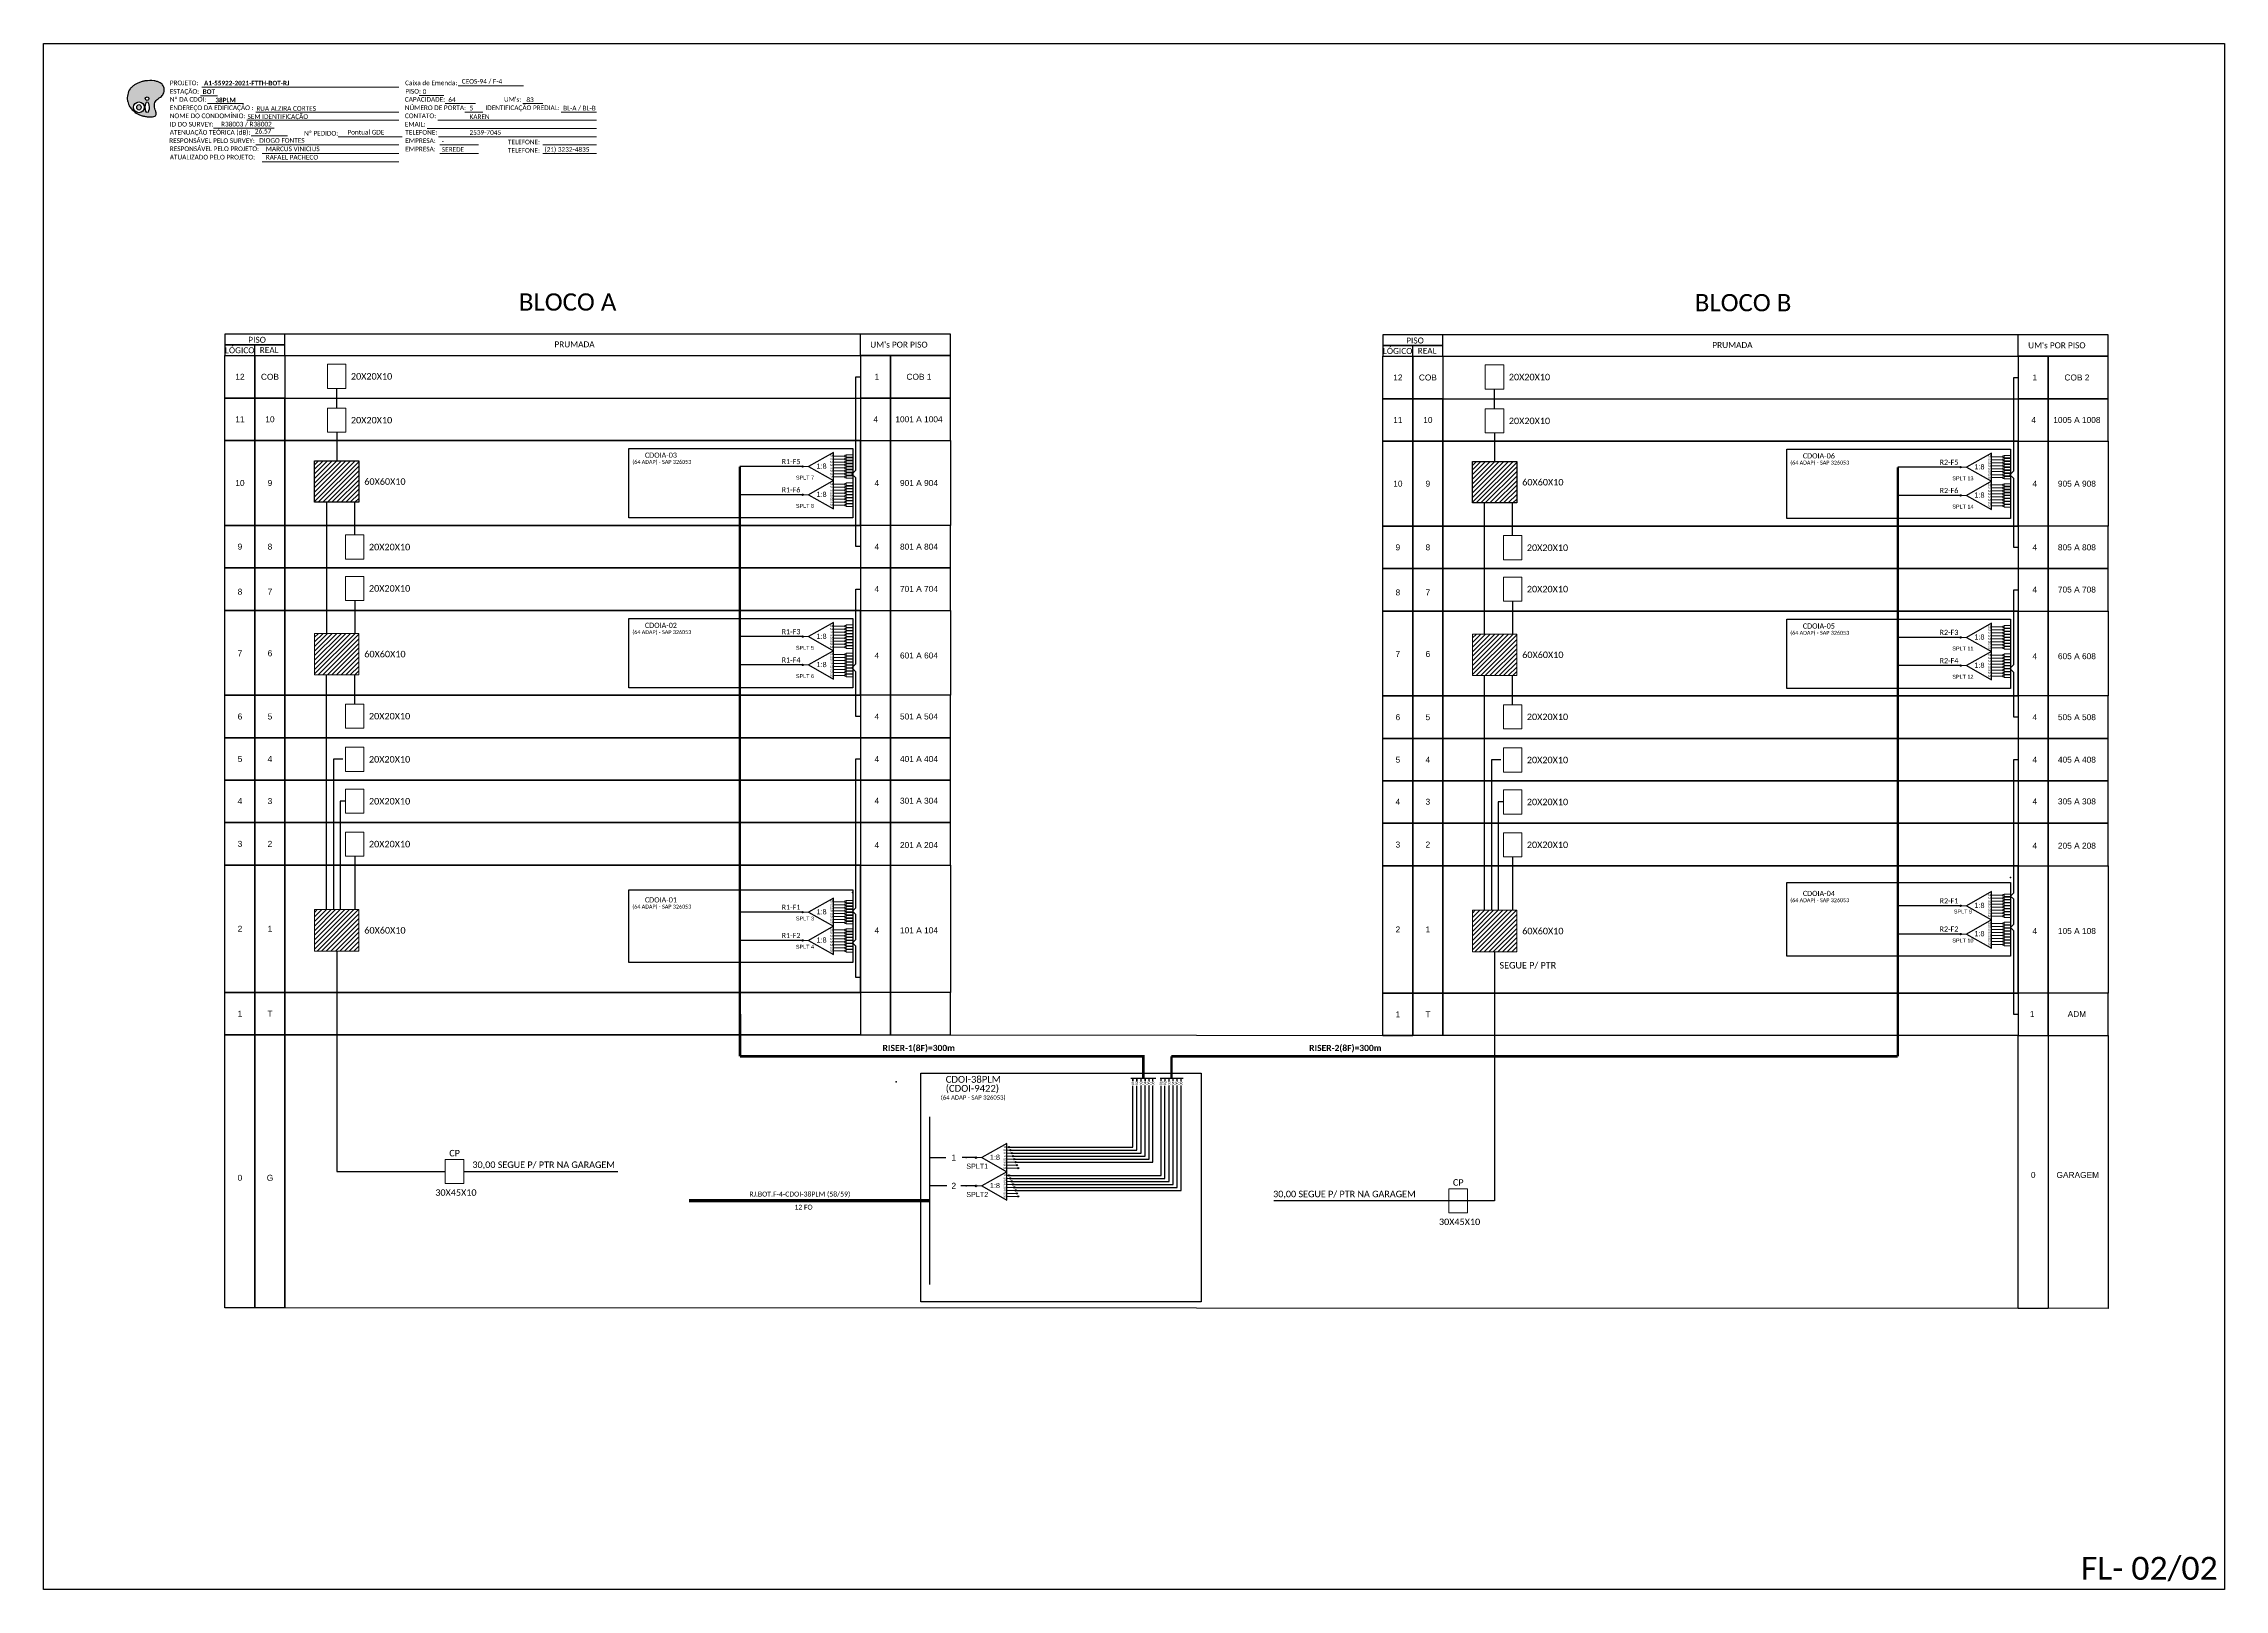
# Model space of a CAD drawing. Header units: millimetres. Extents: x 925 to 2778, y -55 to 541.
# Drawn here: x 1937 to 2778, y -55 to 541 of the extents above; entities that cross this region are included whole.
import ezdxf
from ezdxf.enums import TextEntityAlignment as Align

# ---------------------------------------------------------------- set-up
doc = ezdxf.new("R2010")
doc.units = ezdxf.units.MM
doc.header["$LTSCALE"] = 3
doc.header["$MEASUREMENT"] = 0
doc.layers.add('T', color=7, linetype='Continuous')
doc.styles.add('ARIAL', font='arial.ttf')
doc.styles.add('MtXpl_Calibri', font='CALIBRI.TTF')
doc.styles.get("Standard").update_dxf_attribs({"font": 'arial.ttf'})
doc.styles.add('WMF-Calibri0', font='CALIBRI.TTF')
doc.styles.add('WMF-Calibri1', font='CALIBRIB.TTF')
pattern_1 = [(45, (909.7529, -18.1248), (-0.8838835, 0.8838835), [])]
pattern_2 = [(45, (1356.2998, -18.392), (-0.8838835, 0.8838835), [])]

# ---------------------------------------------------------------- blocks, each defined once
blk = doc.blocks.new('OI')
h = blk.add_hatch(color=40)
edge = h.paths.add_edge_path()
edge.add_spline(control_points=[(4.35, -0.67), (3.92, -0.99), (3.26, -1.5), (2.81, -2.59), (2.9, -3.5), (3.06, -4.27), (3.31, -4.85), (3.37, -5.39), (3.4, -5.88), (3.2, -6.4), (2.54, -6.61), (1.65, -6.63), (0.55, -6.67), (-0.56, -6.42), (-1.61, -6.14), (-2.77, -5.61), (-3.92, -4.77), (-4.89, -3.7), (-5.34, -2.65), (-5.6, -1.94), (-5.85, -0.96), (-5.71, 0.47), (-5.1, 2.02), (-4.14, 3.02), (-3.3, 3.61), (-2.37, 4.16), (-1.36, 4.44), (-0.56, 4.7), (0.79, 4.85), (2.24, 4.97), (3.79, 4.57), (4.67, 4.21), (5.44, 3.65), (5.76, 2.99), (6.03, 2.21), (6.01, 1.46), (5.72, 0.64), (5.31, 0.08), (4.88, -0.38), (4.51, -0.55), (4.35, -0.67)], knot_values=[0, 0, 0, 0, 1.60434, 2.417191, 3.427595, 4.282808, 4.776746, 5.304182, 5.888771, 6.258406, 6.858137, 7.79129, 8.986195, 10.124242, 11.187857, 12.242908, 13.953784, 15.414161, 16.515391, 17.349188, 17.675853, 19.552021, 21.515531, 22.568638, 23.63245, 24.621084, 25.782718, 26.745347, 27.142653, 29.870543, 31.004649, 31.921532, 32.709589, 33.801391, 34.042471, 35.192333, 35.971461, 36.628871, 37.254359, 37.836911, 37.836911, 37.836911, 37.836911], degree=3, periodic=0)
h.paths.add_polyline_path([(1.13, -0.87, -1), (-0.04, -0.87, -1)], flags=16)
edge = h.paths.add_edge_path(flags=16)
edge.add_ellipse((0.56, -3.59), major_axis=(-0.02, 1.71), ratio=0.361305, start_angle=0, end_angle=360)
h.paths.add_polyline_path([(-0.36, -3.62, -1), (-3.8, -3.62, -1)], flags=16)
edge = h.paths.add_edge_path(flags=0)
edge.add_ellipse((-2.08, -3.62), major_axis=(0, 0.885), ratio=0.758294, start_angle=0, end_angle=360)
at = {"color": 40}
for centre, radius in [((-2.08, -3.62), 1.72), ((0.54, -0.87), 0.587)]:
    blk.add_circle(centre, radius, dxfattribs=at)
blk.add_ellipse((-2.08, -3.62), major_axis=(0, 0.885), ratio=0.758294, start_param=-3.141592653589792, end_param=3.141592653589792, dxfattribs=at)
blk.add_ellipse((0.56, -3.59), major_axis=(-0.02, 1.71), ratio=0.361305, dxfattribs=at)
at = {"color": 40, "start_tangent": (-0.800898, -0.598801), "end_tangent": (-0.800898, -0.598801)}
blk.add_spline([(4.35, -0.67), (3.2, -1.78), (2.9, -2.54), (2.92, -3.55), (3.12, -4.38), (3.28, -4.85), (3.37, -5.37), (3.35, -5.95), (3.2, -6.29), (2.66, -6.55), (1.73, -6.63), (0.54, -6.62), (-0.58, -6.41), (-1.6, -6.11), (-2.56, -5.67), (-3.95, -4.67), (-4.89, -3.56), (-5.37, -2.56), (-5.64, -1.78), (-5.72, -1.46), (-5.63, 0.42), (-4.84, 2.22), (-4.13, 2.99), (-3.27, 3.62), (-2.4, 4.09), (-1.3, 4.47), (-0.37, 4.72), (0.02, 4.77), (2.75, 4.8), (3.85, 4.53), (4.69, 4.16), (5.31, 3.68), (5.85, 2.73), (5.93, 2.5), (5.94, 1.35), (5.67, 0.62), (5.29, 0.08), (4.84, -0.36), (4.35, -0.67)], degree=3, dxfattribs=at)
blk = doc.blocks.new('A$C415C251F')
at = {"color": 3}
blk.add_point((0, 0), dxfattribs=at)

msp = doc.modelspace()

# ---------------------------------------------------------------- hatches: boundary and pattern name
h = msp.add_hatch()
h.set_pattern_fill('ANSI31', color=0, scale=10, style=0)
h.set_pattern_definition([(45, (909.7529, 48.4112), (-0.8838835, 0.8838835), [])])
h.paths.add_polyline_path([(2058.23, 380.53), (2041.16, 380.53), (2041.16, 364.52), (2058.23, 364.52)])
h = msp.add_hatch(color=0)
h.dxf.hatch_style = 1
edge = h.paths.add_edge_path()
edge.add_arc((2229.39, 378.32), 0.256, 0, 360)
h = msp.add_hatch()
h.set_pattern_fill('ANSI31', color=0, scale=10, style=0)
h.set_pattern_definition([(45, (1356.2998, 48.144), (-0.8838835, 0.8838835), [])])
h.paths.add_polyline_path([(2504.78, 380.26), (2487.7, 380.26), (2487.7, 364.25), (2504.78, 364.25)])
h = msp.add_hatch(color=0)
h.dxf.hatch_style = 1
edge = h.paths.add_edge_path()
edge.add_arc((2675.93, 378.06), 0.256, 0, 360)
h = msp.add_hatch(color=0)
h.dxf.hatch_style = 1
edge = h.paths.add_edge_path()
edge.add_arc((2229.39, 367.43), 0.256, 0, 360)
h = msp.add_hatch(color=0)
h.dxf.hatch_style = 1
edge = h.paths.add_edge_path()
edge.add_arc((2675.93, 367.16), 0.256, 0, 360)
h = msp.add_hatch()
h.set_pattern_fill('ANSI31', color=0, scale=10, style=0)
h.set_pattern_definition(pattern_1)
h.paths.add_polyline_path([(2041.16, 313.99), (2041.16, 297.98), (2058.23, 297.98), (2058.23, 313.99)])
h = msp.add_hatch(color=0)
h.dxf.hatch_style = 1
edge = h.paths.add_edge_path()
edge.add_arc((2229.39, 312.71), 0.256, 0, 360)
h = msp.add_hatch()
h.set_pattern_fill('ANSI31', color=0, scale=10, style=0)
h.set_pattern_definition(pattern_2)
h.paths.add_polyline_path([(2487.7, 313.73), (2487.7, 297.72), (2504.78, 297.72), (2504.78, 313.73)])
h = msp.add_hatch(color=0)
h.dxf.hatch_style = 1
edge = h.paths.add_edge_path()
edge.add_arc((2675.93, 312.44), 0.256, 0, 360)
h = msp.add_hatch(color=0)
h.dxf.hatch_style = 1
edge = h.paths.add_edge_path()
edge.add_arc((2229.39, 301.81), 0.256, 0, 360)
h = msp.add_hatch(color=0)
h.dxf.hatch_style = 1
edge = h.paths.add_edge_path()
edge.add_arc((2675.93, 301.54), 0.256, 0, 360)
h = msp.add_hatch()
h.set_pattern_fill('ANSI31', color=0, scale=10, style=0)
h.set_pattern_definition(pattern_1)
h.paths.add_polyline_path([(2041.16, 207.48), (2041.16, 191.48), (2058.23, 191.48), (2058.23, 207.48)])
h = msp.add_hatch(color=0)
h.dxf.hatch_style = 1
edge = h.paths.add_edge_path()
edge.add_arc((2229.39, 206.48), 0.256, 0, 360)
h = msp.add_hatch()
h.set_pattern_fill('ANSI31', color=0, scale=10, style=0)
h.set_pattern_definition(pattern_2)
h.paths.add_polyline_path([(2487.7, 207.22), (2487.7, 191.21), (2504.78, 191.21), (2504.78, 207.22)])
h = msp.add_hatch(color=0)
h.dxf.hatch_style = 1
edge = h.paths.add_edge_path()
edge.add_arc((2675.93, 208.95), 0.256, 0, 360)
h = msp.add_hatch(color=0)
h.dxf.hatch_style = 1
edge = h.paths.add_edge_path()
edge.add_arc((2229.39, 195.59), 0.256, 0, 360)
h = msp.add_hatch(color=0)
h.dxf.hatch_style = 1
edge = h.paths.add_edge_path()
edge.add_arc((2675.93, 198.06), 0.256, 0, 360)
h = msp.add_hatch(color=0)
h.dxf.hatch_style = 1
edge = h.paths.add_edge_path()
edge.add_arc((2296.25, 111.84), 0.338, 0, 360)
h = msp.add_hatch(color=0)
h.dxf.hatch_style = 1
edge = h.paths.add_edge_path()
edge.add_arc((2309.01, 115.87), 0.242, 0, 360)
h = msp.add_hatch(color=0)
h.dxf.hatch_style = 1
edge = h.paths.add_edge_path()
edge.add_arc((2309.51, 114.72), 0.242, 0, 360)
h = msp.add_hatch(color=0)
h.dxf.hatch_style = 1
edge = h.paths.add_edge_path()
edge.add_arc((2310.01, 113.57), 0.242, 0, 360)
h = msp.add_hatch(color=0)
h.dxf.hatch_style = 1
edge = h.paths.add_edge_path()
edge.add_arc((2310.51, 112.42), 0.242, 0, 360)
h = msp.add_hatch(color=0)
h.dxf.hatch_style = 1
edge = h.paths.add_edge_path()
edge.add_arc((2311.01, 111.26), 0.242, 0, 360)
h = msp.add_hatch(color=0)
h.dxf.hatch_style = 1
edge = h.paths.add_edge_path()
edge.add_arc((2311.51, 110.11), 0.242, 0, 360)
h = msp.add_hatch(color=0)
h.dxf.hatch_style = 1
edge = h.paths.add_edge_path()
edge.add_arc((2296.25, 100.94), 0.338, 0, 360)
h = msp.add_hatch(color=0)
h.dxf.hatch_style = 1
edge = h.paths.add_edge_path()
edge.add_arc((2309.01, 104.98), 0.242, 0, 360)
h = msp.add_hatch(color=0)
h.dxf.hatch_style = 1
edge = h.paths.add_edge_path()
edge.add_arc((2309.51, 103.82), 0.242, 0, 360)
h = msp.add_hatch(color=0)
h.dxf.hatch_style = 1
edge = h.paths.add_edge_path()
edge.add_arc((2310.01, 102.67), 0.242, 0, 360)
h = msp.add_hatch(color=0)
h.dxf.hatch_style = 1
edge = h.paths.add_edge_path()
edge.add_arc((2310.51, 101.52), 0.242, 0, 360)
h = msp.add_hatch(color=0)
h.dxf.hatch_style = 1
edge = h.paths.add_edge_path()
edge.add_arc((2312.01, 108.96), 0.242, 0, 360)
h = msp.add_hatch(color=0)
h.dxf.hatch_style = 1
edge = h.paths.add_edge_path()
edge.add_arc((2312.51, 107.8), 0.242, 0, 360)
h = msp.add_hatch(color=0)
h.dxf.hatch_style = 1
edge = h.paths.add_edge_path()
edge.add_arc((2311.01, 100.37), 0.242, 0, 360)
h = msp.add_hatch(color=0)
h.dxf.hatch_style = 1
edge = h.paths.add_edge_path()
edge.add_arc((2311.51, 99.21), 0.242, 0, 360)
h = msp.add_hatch(color=0)
h.dxf.hatch_style = 1
edge = h.paths.add_edge_path()
edge.add_arc((2312.01, 98.06), 0.242, 0, 360)
h = msp.add_hatch(color=0)
h.dxf.hatch_style = 1
edge = h.paths.add_edge_path()
edge.add_arc((2312.51, 96.91), 0.242, 0, 360)

# ---------------------------------------------------------------- linework, layer by layer
at = {"color": 0}
msp.add_line((2453.15, 158.88), (2464.72, 158.88), dxfattribs=at)
msp.add_lwpolyline([(1936.67, 541.37), (2777.67, 541.37), (2777.67, -54.63), (1936.67, -54.63), (1936.67, 541.37)])
at = {"color": 7, "lineweight": 0}
for points in [[(1997.73, 524.58), (2073.71, 524.58)], [(2096.55, 525.07), (2121.68, 525.07)], [(1997.22, 521.3), (2003.77, 521.3)], [(1999.88, 518.23), (2013.82, 518.23)], [(2018.45, 515), (2073.71, 515)], [(2081.5, 521.35), (2090.99, 521.35)], [(2091.55, 518.23), (2103.17, 518.23)], [(2099.14, 515), (2106.08, 515)], [(2121.49, 518.23), (2129.16, 518.23)], [(2136.31, 515), (2149.87, 515)], [(2002.2, 508.82), (2025.56, 508.82)], [(2015.04, 511.89), (2073.71, 511.89)], [(2016.74, 505.85), (2030.68, 505.85)], [(2050.25, 505.48), (2074.74, 505.48)], [(2050.75, 505.48), (2074.9, 505.48)], [(2084.63, 508.65), (2149.9, 508.65)], [(2088.67, 511.89), (2149.9, 511.89)], [(2088.91, 505.41), (2149.9, 505.41)], [(2018.45, 502.3), (2073.71, 502.3)], [(2020.94, 499.06), (2073.71, 499.06)], [(2089.52, 502.3), (2104.32, 502.3)], [(2089.52, 499.06), (2104.32, 499.06)], [(2129.13, 502.3), (2149.9, 502.3)], [(2129.13, 499.06), (2149.9, 499.06)], [(2020.94, 495.83), (2073.71, 495.83)]]:
    msp.add_lwpolyline(points, dxfattribs=at)
at = {"color": 0}
for points in [[(2006.6, 425.21), (2029.75, 425.21), (2029.75, 429.32), (2006.6, 429.32)], [(2453.15, 424.94), (2476.29, 424.94), (2476.29, 429.05), (2453.15, 429.05)], [(2006.6, 421.09), (2029.75, 421.09), (2029.75, 425.21), (2006.6, 425.21)], [(2006.6, 421.09), (2018.18, 421.09), (2018.18, 404.72), (2006.6, 404.72)], [(2018.18, 421.09), (2029.75, 421.09), (2029.75, 404.72), (2018.18, 404.72)], [(2263.21, 421.09), (2251.64, 421.09), (2251.64, 404.72), (2263.21, 404.72)], [(2286.36, 421.09), (2263.21, 421.09), (2263.21, 404.72), (2286.36, 404.72)], [(2453.15, 420.83), (2476.29, 420.83), (2476.29, 424.94), (2453.15, 424.94)], [(2453.15, 420.83), (2464.72, 420.83), (2464.72, 404.46), (2453.15, 404.46)], [(2464.72, 420.83), (2476.29, 420.83), (2476.29, 404.46), (2464.72, 404.46)], [(2709.76, 420.83), (2698.19, 420.83), (2698.19, 404.46), (2709.76, 404.46)], [(2732.9, 420.83), (2709.76, 420.83), (2709.76, 404.46), (2732.9, 404.46)], [(2006.6, 404.72), (2018.18, 404.72), (2018.18, 388.35), (2006.6, 388.35)], [(2018.18, 404.72), (2029.75, 404.72), (2029.75, 388.35), (2018.18, 388.35)], [(2029.75, 404.72), (2251.64, 404.72), (2251.64, 388.35), (2029.75, 388.35)], [(2263.21, 404.72), (2251.64, 404.72), (2251.64, 388.35), (2263.21, 388.35)], [(2286.36, 404.72), (2263.21, 404.72), (2263.21, 388.35), (2286.36, 388.35)], [(2453.15, 404.46), (2464.72, 404.46), (2464.72, 388.08), (2453.15, 388.08)], [(2464.72, 404.46), (2476.29, 404.46), (2476.29, 388.08), (2464.72, 388.08)], [(2476.29, 404.46), (2698.19, 404.46), (2698.19, 388.08), (2476.29, 388.08)], [(2709.76, 404.46), (2698.19, 404.46), (2698.19, 388.08), (2709.76, 388.08)], [(2732.9, 404.46), (2709.76, 404.46), (2709.76, 388.08), (2732.9, 388.08)], [(2006.6, 388.35), (2018.18, 388.35), (2018.18, 355.61), (2006.6, 355.61)], [(2018.18, 388.35), (2029.75, 388.35), (2029.75, 355.61), (2018.18, 355.61)], [(2029.75, 388.35), (2251.64, 388.35), (2251.64, 355.61), (2029.75, 355.61)], [(2251.64, 388.35), (2263.21, 388.35), (2263.21, 355.61), (2251.64, 355.61)], [(2263.21, 388.35), (2286.36, 388.35), (2286.36, 355.61), (2263.21, 355.61)], [(2453.15, 388.08), (2464.72, 388.08), (2464.72, 355.34), (2453.15, 355.34)], [(2464.72, 388.08), (2476.29, 388.08), (2476.29, 355.34), (2464.72, 355.34)], [(2476.29, 388.08), (2698.19, 388.08), (2698.19, 355.34), (2476.29, 355.34)], [(2698.19, 388.08), (2709.76, 388.08), (2709.76, 355.34), (2698.19, 355.34)], [(2709.76, 388.08), (2732.9, 388.08), (2732.9, 355.34), (2709.76, 355.34)], [(2041.16, 380.53), (2058.23, 380.53), (2058.23, 364.52), (2041.16, 364.52)], [(2162.38, 385.3), (2248.69, 385.3), (2248.69, 358.55), (2162.38, 358.55)], [(2487.7, 380.26), (2504.78, 380.26), (2504.78, 364.25), (2487.7, 364.25)], [(2608.92, 385.03), (2695.24, 385.03), (2695.24, 358.28), (2608.92, 358.28)], [(2006.6, 355.61), (2018.18, 355.61), (2018.18, 339.24), (2006.6, 339.24)], [(2018.18, 355.61), (2029.75, 355.61), (2029.75, 339.24), (2018.18, 339.24)], [(2029.75, 355.61), (2251.64, 355.61), (2251.64, 339.24), (2029.75, 339.24)], [(2263.21, 355.61), (2251.64, 355.61), (2251.64, 339.24), (2263.21, 339.24)], [(2286.36, 355.61), (2263.21, 355.61), (2263.21, 339.24), (2286.36, 339.24)], [(2453.15, 355.34), (2464.72, 355.34), (2464.72, 338.97), (2453.15, 338.97)], [(2464.72, 355.34), (2476.29, 355.34), (2476.29, 338.97), (2464.72, 338.97)], [(2476.29, 355.34), (2698.19, 355.34), (2698.19, 338.97), (2476.29, 338.97)], [(2709.76, 355.34), (2698.19, 355.34), (2698.19, 338.97), (2709.76, 338.97)], [(2732.9, 355.34), (2709.76, 355.34), (2709.76, 338.97), (2732.9, 338.97)], [(2006.6, 339.24), (2018.18, 339.24), (2018.18, 322.86), (2006.6, 322.86)], [(2018.18, 339.24), (2029.75, 339.24), (2029.75, 322.86), (2018.18, 322.86)], [(2029.75, 339.24), (2251.64, 339.24), (2251.64, 322.86), (2029.75, 322.86)], [(2263.21, 339.24), (2251.64, 339.24), (2251.64, 322.86), (2263.21, 322.86)], [(2286.36, 339.24), (2263.21, 339.24), (2263.21, 322.86), (2286.36, 322.86)], [(2453.15, 338.97), (2464.72, 338.97), (2464.72, 322.6), (2453.15, 322.6)], [(2464.72, 338.97), (2476.29, 338.97), (2476.29, 322.6), (2464.72, 322.6)], [(2476.29, 338.97), (2698.19, 338.97), (2698.19, 322.6), (2476.29, 322.6)], [(2709.76, 338.97), (2698.19, 338.97), (2698.19, 322.6), (2709.76, 322.6)], [(2732.9, 338.97), (2709.76, 338.97), (2709.76, 322.6), (2732.9, 322.6)], [(2006.6, 322.86), (2018.18, 322.86), (2018.18, 290.12), (2006.6, 290.12)], [(2018.18, 322.86), (2029.75, 322.86), (2029.75, 290.12), (2018.18, 290.12)], [(2029.75, 322.86), (2251.64, 322.86), (2251.64, 290.12), (2029.75, 290.12)], [(2162.38, 319.69), (2248.69, 319.69), (2248.69, 292.93), (2162.38, 292.93)], [(2251.64, 322.86), (2263.21, 322.86), (2263.21, 290.12), (2251.64, 290.12)], [(2263.21, 322.86), (2286.36, 322.86), (2286.36, 290.12), (2263.21, 290.12)], [(2453.15, 322.6), (2464.72, 322.6), (2464.72, 289.85), (2453.15, 289.85)], [(2464.72, 322.6), (2476.29, 322.6), (2476.29, 289.85), (2464.72, 289.85)], [(2476.29, 322.6), (2698.19, 322.6), (2698.19, 289.85), (2476.29, 289.85)], [(2698.19, 322.6), (2709.76, 322.6), (2709.76, 289.85), (2698.19, 289.85)], [(2709.76, 322.6), (2732.9, 322.6), (2732.9, 289.85), (2709.76, 289.85)], [(2608.92, 319.42), (2695.24, 319.42), (2695.24, 292.67), (2608.92, 292.67)], [(2006.6, 290.12), (2018.18, 290.12), (2018.18, 273.75), (2006.6, 273.75)], [(2018.18, 290.12), (2029.75, 290.12), (2029.75, 273.75), (2018.18, 273.75)], [(2029.75, 290.12), (2251.64, 290.12), (2251.64, 273.75), (2029.75, 273.75)], [(2263.21, 290.12), (2251.64, 290.12), (2251.64, 273.75), (2263.21, 273.75)], [(2286.36, 290.12), (2263.21, 290.12), (2263.21, 273.75), (2286.36, 273.75)], [(2453.15, 289.85), (2464.72, 289.85), (2464.72, 273.48), (2453.15, 273.48)], [(2464.72, 289.85), (2476.29, 289.85), (2476.29, 273.48), (2464.72, 273.48)], [(2476.29, 289.85), (2698.19, 289.85), (2698.19, 273.48), (2476.29, 273.48)], [(2709.76, 289.85), (2698.19, 289.85), (2698.19, 273.48), (2709.76, 273.48)], [(2732.9, 289.85), (2709.76, 289.85), (2709.76, 273.48), (2732.9, 273.48)], [(2006.6, 273.75), (2018.18, 273.75), (2018.18, 257.38), (2006.6, 257.38)], [(2018.18, 273.75), (2029.75, 273.75), (2029.75, 257.38), (2018.18, 257.38)], [(2029.75, 273.75), (2251.64, 273.75), (2251.64, 257.38), (2029.75, 257.38)], [(2263.21, 273.75), (2251.64, 273.75), (2251.64, 257.38), (2263.21, 257.38)], [(2286.36, 273.75), (2263.21, 273.75), (2263.21, 257.38), (2286.36, 257.38)], [(2453.15, 273.48), (2464.72, 273.48), (2464.72, 257.11), (2453.15, 257.11)], [(2464.72, 273.48), (2476.29, 273.48), (2476.29, 257.11), (2464.72, 257.11)], [(2476.29, 273.48), (2698.19, 273.48), (2698.19, 257.11), (2476.29, 257.11)], [(2709.76, 273.48), (2698.19, 273.48), (2698.19, 257.11), (2709.76, 257.11)], [(2732.9, 273.48), (2709.76, 273.48), (2709.76, 257.11), (2732.9, 257.11)], [(2006.6, 257.38), (2018.18, 257.38), (2018.18, 241), (2006.6, 241)], [(2018.18, 257.38), (2029.75, 257.38), (2029.75, 241), (2018.18, 241)], [(2029.75, 257.38), (2251.64, 257.38), (2251.64, 241), (2029.75, 241)], [(2263.21, 257.38), (2251.64, 257.38), (2251.64, 241), (2263.21, 241)], [(2286.36, 257.38), (2263.21, 257.38), (2263.21, 241), (2286.36, 241)], [(2453.15, 257.11), (2464.72, 257.11), (2464.72, 240.74), (2453.15, 240.74)], [(2464.72, 257.11), (2476.29, 257.11), (2476.29, 240.74), (2464.72, 240.74)], [(2476.29, 257.11), (2698.19, 257.11), (2698.19, 240.74), (2476.29, 240.74)], [(2709.76, 257.11), (2698.19, 257.11), (2698.19, 240.74), (2709.76, 240.74)], [(2732.9, 257.11), (2709.76, 257.11), (2709.76, 240.74), (2732.9, 240.74)], [(2006.6, 241), (2018.18, 241), (2018.18, 224.63), (2006.6, 224.63)], [(2018.18, 241), (2029.75, 241), (2029.75, 224.63), (2018.18, 224.63)], [(2029.75, 241), (2251.64, 241), (2251.64, 224.63), (2029.75, 224.63)], [(2263.21, 241), (2251.64, 241), (2251.64, 224.63), (2263.21, 224.63)], [(2286.36, 241), (2263.21, 241), (2263.21, 224.63), (2286.36, 224.63)], [(2453.15, 240.74), (2464.72, 240.74), (2464.72, 224.36), (2453.15, 224.36)], [(2464.72, 240.74), (2476.29, 240.74), (2476.29, 224.36), (2464.72, 224.36)], [(2476.29, 240.74), (2698.19, 240.74), (2698.19, 224.36), (2476.29, 224.36)], [(2709.76, 240.74), (2698.19, 240.74), (2698.19, 224.36), (2709.76, 224.36)], [(2732.9, 240.74), (2709.76, 240.74), (2709.76, 224.36), (2732.9, 224.36)], [(2006.6, 224.63), (2018.18, 224.63), (2018.18, 175.52), (2006.6, 175.52)], [(2018.18, 224.63), (2029.75, 224.63), (2029.75, 175.52), (2018.18, 175.52)], [(2251.64, 224.63), (2263.21, 224.63), (2263.21, 175.52), (2251.64, 175.52)], [(2263.21, 224.63), (2286.36, 224.63), (2286.36, 175.52), (2263.21, 175.52)], [(2453.15, 224.36), (2464.72, 224.36), (2464.72, 175.25), (2453.15, 175.25)], [(2464.72, 224.36), (2476.29, 224.36), (2476.29, 175.25), (2464.72, 175.25)], [(2698.19, 224.36), (2709.76, 224.36), (2709.76, 175.25), (2698.19, 175.25)], [(2709.76, 224.36), (2732.9, 224.36), (2732.9, 175.25), (2709.76, 175.25)], [(2162.38, 215.13), (2248.69, 215.13), (2248.69, 187.08), (2162.38, 187.08)], [(2608.92, 217.94), (2695.24, 217.94), (2695.24, 189.55), (2608.92, 189.55)], [(2006.6, 175.52), (2018.18, 175.52), (2018.18, 159.14), (2006.6, 159.14)], [(2018.18, 175.52), (2029.75, 175.52), (2029.75, 159.14), (2018.18, 159.14)], [(2029.75, 175.52), (2251.64, 175.52), (2251.64, 159.14), (2029.75, 159.14)], [(2263.21, 175.52), (2251.64, 175.52), (2251.64, 159.14), (2263.21, 159.14)], [(2286.36, 175.52), (2263.21, 175.52), (2263.21, 159.14), (2286.36, 159.14)], [(2453.15, 175.25), (2464.72, 175.25), (2464.72, 158.88), (2453.15, 158.88)], [(2464.72, 175.25), (2476.29, 175.25), (2476.29, 158.88), (2464.72, 158.88)], [(2476.29, 175.25), (2698.19, 175.25), (2698.19, 158.88), (2476.29, 158.88)], [(2709.76, 175.25), (2698.19, 175.25), (2698.19, 158.88), (2709.76, 158.88)], [(2732.9, 175.25), (2709.76, 175.25), (2709.76, 158.88), (2732.9, 158.88)], [(2006.6, 159.14), (2018.18, 159.14), (2018.18, 53.89), (2006.6, 53.89)], [(2018.18, 159.14), (2029.75, 159.14), (2029.75, 53.89), (2018.18, 53.89)], [(2698.19, 158.88), (2709.76, 158.88), (2709.76, 53.63), (2698.19, 53.63)], [(2275, 144.44), (2383.03, 144.44), (2383.03, 56.26), (2275, 56.26)]]:
    msp.add_lwpolyline(points, close=True, dxfattribs=at)
for points in [[(2006.6, 421.09), (2286.36, 421.09), (2286.36, 429.32), (2006.6, 429.32), (2006.6, 429.32), (2006.6, 421.09)], [(2251.64, 421.09), (2251.64, 429.32)], [(2453.15, 420.83), (2732.9, 420.83), (2732.9, 429.05), (2453.15, 429.05), (2453.15, 429.05), (2453.15, 420.83)], [(2698.19, 420.83), (2698.19, 429.05)], [(2018.18, 421.09), (2018.18, 425.21)], [(2464.72, 420.83), (2464.72, 424.94)], [(2251.64, 347.42), (2249.95, 347.42), (2249.96, 373.9), (2248.39, 375.41), (2249.96, 376.91), (2249.96, 412.91), (2251.64, 412.91)], [(2698.19, 347.15), (2696.5, 347.15), (2696.51, 373.63), (2694.94, 375.14), (2696.51, 376.65), (2696.51, 412.64), (2698.19, 412.64)], [(2049.69, 400.83), (2049.69, 408.42)], [(2496.24, 400.57), (2496.24, 408.16)], [(2049.69, 391.52), (2049.69, 380.53)], [(2496.24, 391.26), (2496.24, 380.26)], [(2241.28, 383.77), (2231.61, 378.32), (2241.28, 372.88), (2241.28, 383.77)], [(2687.82, 383.51), (2678.16, 378.06), (2687.82, 372.61), (2687.82, 383.51)], [(2229.39, 378.32), (2205.19, 378.32)], [(2241.28, 372.88), (2231.61, 367.43), (2241.28, 361.98), (2241.28, 372.88)], [(2675.93, 378.06), (2651.74, 378.06)], [(2687.82, 372.61), (2678.16, 367.16), (2687.82, 361.71), (2687.82, 372.61)], [(2045.72, 364.52), (2045.72, 313.99)], [(2056.64, 351.93), (2056.64, 364.52)], [(2229.39, 367.43), (2205.19, 367.43)], [(2492.26, 364.25), (2492.26, 313.73)], [(2503.19, 351.66), (2503.19, 364.25)], [(2675.93, 367.16), (2651.74, 367.16)], [(2251.64, 281.93), (2249.95, 281.93), (2249.96, 299.19), (2248.39, 300.7), (2249.96, 302.2), (2249.96, 331.05), (2251.64, 331.05)], [(2698.19, 281.67), (2696.5, 281.67), (2696.51, 298.92), (2694.94, 300.43), (2696.51, 301.94), (2696.51, 330.78), (2698.19, 330.78)], [(2056.64, 326.67), (2056.64, 313.99)], [(2503.19, 326.4), (2503.19, 313.73)], [(2229.39, 312.71), (2205.19, 312.71)], [(2241.28, 318.16), (2231.61, 312.71), (2241.28, 307.26), (2241.28, 318.16)], [(2675.93, 312.44), (2651.74, 312.44)], [(2687.82, 317.89), (2678.16, 312.44), (2687.82, 306.99), (2687.82, 317.89)], [(2241.28, 307.26), (2231.61, 301.81), (2241.28, 296.36), (2241.28, 307.26)], [(2687.82, 306.99), (2678.16, 301.54), (2687.82, 296.1), (2687.82, 306.99)], [(2045.78, 207.48), (2045.78, 297.98)], [(2056.64, 286.71), (2056.64, 297.98)], [(2229.39, 301.81), (2205.19, 301.81)], [(2492.33, 207.22), (2492.33, 297.72)], [(2503.19, 286.44), (2503.19, 297.72)], [(2675.93, 301.54), (2651.74, 301.54)], [(2052.06, 265.42), (2048.44, 265.42), (2048.44, 207.48)], [(2249.96, 208.14), (2249.96, 217.26), (2249.96, 217.26), (2249.96, 265.56), (2251.64, 265.56)], [(2498.61, 265.16), (2494.99, 265.16), (2494.99, 207.22)], [(2696.51, 213.98), (2696.51, 216.99), (2696.51, 216.99), (2696.51, 265.29), (2698.19, 265.29)], [(2053.07, 249.25), (2051.06, 249.25), (2051.06, 207.48)], [(2499.61, 248.98), (2497.61, 248.98), (2497.61, 207.22)], [(2056.64, 228.07), (2056.64, 207.48)], [(2503.19, 227.81), (2503.19, 207.22)], [(2029.75, 175.52), (2029.75, 175.52), (2029.75, 224.63), (2251.64, 224.63), (2251.64, 175.52), (2029.75, 175.52)], [(2476.29, 175.25), (2476.29, 175.25), (2476.29, 224.36), (2698.19, 224.36), (2698.19, 175.25), (2476.29, 175.25)], [(2241.28, 211.93), (2231.61, 206.48), (2241.28, 201.03), (2241.28, 211.93)], [(2687.82, 214.4), (2678.16, 208.95), (2687.82, 203.5), (2687.82, 214.4)], [(2696.51, 211.45), (2695.19, 212.71), (2696.51, 213.98)], [(2696.51, 201.8), (2696.51, 211.45)], [(2229.39, 206.48), (2205.19, 206.48)], [(2249.96, 205.6), (2248.65, 206.87), (2249.96, 208.14)], [(2249.96, 195.96), (2249.96, 205.6)], [(2675.93, 208.95), (2651.74, 208.95)], [(2687.82, 203.5), (2678.16, 198.06), (2687.82, 192.61), (2687.82, 203.5)], [(2229.39, 195.59), (2205.19, 195.59)], [(2241.28, 201.03), (2231.61, 195.59), (2241.28, 190.14), (2241.28, 201.03)], [(2249.96, 193.43), (2248.65, 194.69), (2249.96, 195.96)], [(2675.93, 198.06), (2651.74, 198.06)], [(2696.51, 199.27), (2695.19, 200.54), (2696.51, 201.8)], [(2698.19, 167.06), (2696.5, 167.06), (2696.51, 199.27)], [(2049.69, 191.48), (2049.69, 106.48)], [(2251.65, 181.25), (2249.96, 181.25), (2249.96, 193.43)], [(2496.24, 191.21), (2496.24, 180.18), (2496.24, 180.18)], [(2496.24, 180.18), (2496.24, 95.19)], [(2029.75, 53.89), (2029.75, 53.89), (2029.75, 159.14), (2732.9, 158.88), (2732.9, 53.63), (2029.75, 53.89)], [(2355.89, 142.47), (2365.65, 142.47)], [(2356.76, 142.47), (2356.76, 141.34)], [(2356.76, 141.31), (2356.76, 142.47)], [(2356.76, 115.87), (2356.76, 139.58)], [(2358.28, 142.47), (2358.28, 141.34)], [(2358.28, 141.31), (2358.28, 142.47)], [(2358.28, 114.72), (2358.28, 139.52)], [(2359.92, 141.31), (2359.92, 142.47)], [(2359.92, 141.31), (2359.92, 142.46)], [(2359.92, 113.57), (2359.92, 139.52)], [(2361.44, 142.48), (2361.44, 141.34)], [(2361.44, 141.31), (2361.44, 142.47)], [(2361.44, 112.42), (2361.44, 139.56)], [(2362.96, 141.37), (2362.96, 142.5)], [(2362.96, 141.27), (2362.96, 142.47)], [(2362.96, 111.26), (2362.96, 139.58)], [(2364.48, 141.37), (2364.48, 142.52)], [(2364.48, 141.4), (2364.48, 142.47)], [(2364.48, 110.11), (2364.48, 139.49)], [(2367.21, 142.47), (2376.1, 142.47)], [(2367.59, 141.31), (2367.59, 142.47)], [(2367.59, 104.98), (2367.59, 139.58)], [(2369.11, 142.47), (2369.11, 141.31)], [(2369.11, 103.82), (2369.11, 139.58)], [(2370.75, 141.31), (2370.75, 142.46)], [(2370.75, 102.67), (2370.75, 139.58)], [(2372.27, 141.31), (2372.27, 142.48)], [(2372.27, 101.52), (2372.27, 139.58)], [(2373.79, 141.31), (2373.79, 142.5)], [(2373.79, 100.37), (2373.79, 139.58)], [(2375.31, 141.31), (2375.31, 142.52)], [(2375.31, 99.21), (2375.31, 139.58)], [(2278.44, 62.91), (2278.44, 127.53)], [(2278.44, 111.84), (2284.57, 111.84)], [(2295.91, 111.84), (2290.93, 111.84)], [(2308.14, 117.29), (2298.47, 111.84), (2308.14, 106.39), (2308.14, 117.29)], [(2309.01, 115.87), (2356.76, 115.87)], [(2309.51, 114.72), (2358.28, 114.72)], [(2310.01, 113.57), (2359.92, 113.57)], [(2310.51, 112.42), (2361.44, 112.42)], [(2311.01, 111.26), (2362.96, 111.26)], [(2311.51, 110.11), (2364.48, 110.11)], [(2049.69, 106.48), (2091.57, 106.48)], [(2098.72, 106.48), (2158.07, 106.48)], [(2284.97, 100.94), (2278.44, 100.94)], [(2295.91, 100.94), (2290.37, 100.94)], [(2308.14, 106.39), (2298.47, 100.94), (2308.14, 95.49), (2308.14, 106.39)], [(2309.01, 104.98), (2367.59, 104.98)], [(2309.51, 103.82), (2369.11, 103.82)], [(2310.01, 102.67), (2370.75, 102.67)], [(2310.51, 101.52), (2372.27, 101.52)], [(2311.01, 100.37), (2373.79, 100.37)], [(2311.51, 99.21), (2375.31, 99.21)], [(2496.24, 95.19), (2411.12, 95.19)]]:
    msp.add_lwpolyline(points, dxfattribs=at)
at = {"color": 0, "lineweight": 0}
for points in [[(2046.12, 417.73), (2053.27, 417.73), (2053.27, 408.42), (2046.12, 408.42)], [(2492.66, 417.47), (2499.82, 417.47), (2499.82, 408.16), (2492.66, 408.16)], [(2046.12, 400.83), (2053.27, 400.83), (2053.27, 391.52), (2046.12, 391.52)], [(2492.66, 400.57), (2499.82, 400.57), (2499.82, 391.26), (2492.66, 391.26)], [(2245.65, 382.65), (2246.23, 382.65), (2246.23, 382.07), (2245.65, 382.07)], [(2245.65, 381.49), (2246.23, 381.49), (2246.23, 380.92), (2245.65, 380.92)], [(2245.65, 380.34), (2246.23, 380.34), (2246.23, 379.77), (2245.65, 379.77)], [(2245.65, 379.19), (2246.23, 379.19), (2246.23, 378.61), (2245.65, 378.61)], [(2692.2, 382.38), (2692.78, 382.38), (2692.78, 381.81), (2692.2, 381.81)], [(2692.2, 381.23), (2692.78, 381.23), (2692.78, 380.65), (2692.2, 380.65)], [(2692.2, 380.07), (2692.78, 380.07), (2692.78, 379.5), (2692.2, 379.5)], [(2692.2, 378.92), (2692.78, 378.92), (2692.78, 378.35), (2692.2, 378.35)], [(2245.65, 378.03), (2246.23, 378.03), (2246.23, 377.46), (2245.65, 377.46)], [(2245.65, 376.88), (2246.23, 376.88), (2246.23, 376.31), (2245.65, 376.31)], [(2245.65, 375.73), (2246.23, 375.73), (2246.23, 375.16), (2245.65, 375.16)], [(2245.65, 374.58), (2246.23, 374.58), (2246.23, 374), (2245.65, 374)], [(2245.65, 371.75), (2246.23, 371.75), (2246.23, 371.18), (2245.65, 371.18)], [(2245.65, 370.6), (2246.23, 370.6), (2246.23, 370.02), (2245.65, 370.02)], [(2692.2, 377.77), (2692.78, 377.77), (2692.78, 377.19), (2692.2, 377.19)], [(2692.2, 376.61), (2692.78, 376.61), (2692.78, 376.04), (2692.2, 376.04)], [(2692.2, 375.46), (2692.78, 375.46), (2692.78, 374.89), (2692.2, 374.89)], [(2692.2, 374.31), (2692.78, 374.31), (2692.78, 373.74), (2692.2, 373.74)], [(2692.2, 371.48), (2692.78, 371.48), (2692.78, 370.91), (2692.2, 370.91)], [(2692.2, 370.33), (2692.78, 370.33), (2692.78, 369.76), (2692.2, 369.76)], [(2245.65, 369.44), (2246.23, 369.44), (2246.23, 368.87), (2245.65, 368.87)], [(2245.65, 368.29), (2246.23, 368.29), (2246.23, 367.72), (2245.65, 367.72)], [(2245.65, 367.14), (2246.23, 367.14), (2246.23, 366.56), (2245.65, 366.56)], [(2245.65, 365.98), (2246.23, 365.98), (2246.23, 365.41), (2245.65, 365.41)], [(2245.65, 364.83), (2246.23, 364.83), (2246.23, 364.26), (2245.65, 364.26)], [(2245.65, 363.68), (2246.23, 363.68), (2246.23, 363.11), (2245.65, 363.11)], [(2692.2, 369.18), (2692.78, 369.18), (2692.78, 368.6), (2692.2, 368.6)], [(2692.2, 368.02), (2692.78, 368.02), (2692.78, 367.45), (2692.2, 367.45)], [(2692.2, 366.87), (2692.78, 366.87), (2692.78, 366.3), (2692.2, 366.3)], [(2692.2, 365.72), (2692.78, 365.72), (2692.78, 365.14), (2692.2, 365.14)], [(2692.2, 364.56), (2692.78, 364.56), (2692.78, 363.99), (2692.2, 363.99)], [(2692.2, 363.41), (2692.78, 363.41), (2692.78, 362.84), (2692.2, 362.84)], [(2053.07, 351.93), (2060.22, 351.93), (2060.22, 342.62), (2053.07, 342.62)], [(2499.61, 351.66), (2506.77, 351.66), (2506.77, 342.35), (2499.61, 342.35)], [(2053.07, 335.97), (2060.22, 335.97), (2060.22, 326.67), (2053.07, 326.67)], [(2499.61, 335.71), (2506.77, 335.71), (2506.77, 326.4), (2499.61, 326.4)], [(2041.16, 313.99), (2058.23, 313.99), (2058.23, 297.98), (2041.16, 297.98)], [(2245.65, 317.03), (2246.23, 317.03), (2246.23, 316.46), (2245.65, 316.46)], [(2245.65, 315.88), (2246.23, 315.88), (2246.23, 315.31), (2245.65, 315.31)], [(2245.65, 314.73), (2246.23, 314.73), (2246.23, 314.15), (2245.65, 314.15)], [(2245.65, 313.57), (2246.23, 313.57), (2246.23, 313), (2245.65, 313)], [(2245.65, 312.42), (2246.23, 312.42), (2246.23, 311.85), (2245.65, 311.85)], [(2245.65, 311.27), (2246.23, 311.27), (2246.23, 310.69), (2245.65, 310.69)], [(2487.7, 313.73), (2504.78, 313.73), (2504.78, 297.72), (2487.7, 297.72)], [(2692.2, 316.76), (2692.78, 316.76), (2692.78, 316.19), (2692.2, 316.19)], [(2692.2, 315.61), (2692.78, 315.61), (2692.78, 315.04), (2692.2, 315.04)], [(2692.2, 314.46), (2692.78, 314.46), (2692.78, 313.89), (2692.2, 313.89)], [(2692.2, 313.31), (2692.78, 313.31), (2692.78, 312.73), (2692.2, 312.73)], [(2692.2, 312.15), (2692.78, 312.15), (2692.78, 311.58), (2692.2, 311.58)], [(2245.65, 310.11), (2246.23, 310.11), (2246.23, 309.54), (2245.65, 309.54)], [(2245.65, 308.96), (2246.23, 308.96), (2246.23, 308.39), (2245.65, 308.39)], [(2245.65, 306.13), (2246.23, 306.13), (2246.23, 305.56), (2245.65, 305.56)], [(2245.65, 304.98), (2246.23, 304.98), (2246.23, 304.41), (2245.65, 304.41)], [(2245.65, 303.83), (2246.23, 303.83), (2246.23, 303.26), (2245.65, 303.26)], [(2692.2, 311), (2692.78, 311), (2692.78, 310.43), (2692.2, 310.43)], [(2692.2, 309.85), (2692.78, 309.85), (2692.78, 309.27), (2692.2, 309.27)], [(2692.2, 308.69), (2692.78, 308.69), (2692.78, 308.12), (2692.2, 308.12)], [(2692.2, 305.87), (2692.78, 305.87), (2692.78, 305.29), (2692.2, 305.29)], [(2692.2, 304.71), (2692.78, 304.71), (2692.78, 304.14), (2692.2, 304.14)], [(2692.2, 303.56), (2692.78, 303.56), (2692.78, 302.99), (2692.2, 302.99)], [(2245.65, 302.68), (2246.23, 302.68), (2246.23, 302.1), (2245.65, 302.1)], [(2245.65, 301.52), (2246.23, 301.52), (2246.23, 300.95), (2245.65, 300.95)], [(2245.65, 300.37), (2246.23, 300.37), (2246.23, 299.8), (2245.65, 299.8)], [(2245.65, 299.22), (2246.23, 299.22), (2246.23, 298.64), (2245.65, 298.64)], [(2245.65, 298.06), (2246.23, 298.06), (2246.23, 297.49), (2245.65, 297.49)], [(2692.2, 302.41), (2692.78, 302.41), (2692.78, 301.84), (2692.2, 301.84)], [(2692.2, 301.26), (2692.78, 301.26), (2692.78, 300.68), (2692.2, 300.68)], [(2692.2, 300.1), (2692.78, 300.1), (2692.78, 299.53), (2692.2, 299.53)], [(2692.2, 298.95), (2692.78, 298.95), (2692.78, 298.38), (2692.2, 298.38)], [(2692.2, 297.8), (2692.78, 297.8), (2692.78, 297.22), (2692.2, 297.22)], [(2053.07, 286.71), (2060.22, 286.71), (2060.22, 277.4), (2053.07, 277.4)], [(2499.61, 286.44), (2506.77, 286.44), (2506.77, 277.13), (2499.61, 277.13)], [(2053.07, 270.08), (2060.22, 270.08), (2060.22, 260.77), (2053.07, 260.77)], [(2499.61, 269.81), (2506.77, 269.81), (2506.77, 260.5), (2499.61, 260.5)], [(2053.07, 253.91), (2060.22, 253.91), (2060.22, 244.6), (2053.07, 244.6)], [(2499.61, 253.64), (2506.77, 253.64), (2506.77, 244.33), (2499.61, 244.33)], [(2053.07, 237.38), (2060.22, 237.38), (2060.22, 228.07), (2053.07, 228.07)], [(2499.61, 237.11), (2506.77, 237.11), (2506.77, 227.81), (2499.61, 227.81)], [(2245.65, 210.81), (2246.23, 210.81), (2246.23, 210.23), (2245.65, 210.23)], [(2692.2, 213.27), (2692.78, 213.27), (2692.78, 212.7), (2692.2, 212.7)], [(2692.2, 212.12), (2692.78, 212.12), (2692.78, 211.55), (2692.2, 211.55)], [(2692.2, 210.97), (2692.78, 210.97), (2692.78, 210.4), (2692.2, 210.4)], [(2041.16, 207.48), (2058.23, 207.48), (2058.23, 191.48), (2041.16, 191.48)], [(2245.65, 209.65), (2246.23, 209.65), (2246.23, 209.08), (2245.65, 209.08)], [(2245.65, 208.5), (2246.23, 208.5), (2246.23, 207.93), (2245.65, 207.93)], [(2245.65, 207.35), (2246.23, 207.35), (2246.23, 206.77), (2245.65, 206.77)], [(2245.65, 206.19), (2246.23, 206.19), (2246.23, 205.62), (2245.65, 205.62)], [(2245.65, 205.04), (2246.23, 205.04), (2246.23, 204.47), (2245.65, 204.47)], [(2245.65, 203.89), (2246.23, 203.89), (2246.23, 203.31), (2245.65, 203.31)], [(2245.65, 202.73), (2246.23, 202.73), (2246.23, 202.16), (2245.65, 202.16)], [(2487.7, 207.22), (2504.78, 207.22), (2504.78, 191.21), (2487.7, 191.21)], [(2692.2, 209.82), (2692.78, 209.82), (2692.78, 209.24), (2692.2, 209.24)], [(2692.2, 208.66), (2692.78, 208.66), (2692.78, 208.09), (2692.2, 208.09)], [(2692.2, 207.51), (2692.78, 207.51), (2692.78, 206.94), (2692.2, 206.94)], [(2692.2, 206.36), (2692.78, 206.36), (2692.78, 205.78), (2692.2, 205.78)], [(2692.2, 205.2), (2692.78, 205.2), (2692.78, 204.63), (2692.2, 204.63)], [(2692.2, 202.38), (2692.78, 202.38), (2692.78, 201.81), (2692.2, 201.81)], [(2245.65, 199.91), (2246.23, 199.91), (2246.23, 199.34), (2245.65, 199.34)], [(2245.65, 198.76), (2246.23, 198.76), (2246.23, 198.18), (2245.65, 198.18)], [(2245.65, 197.6), (2246.23, 197.6), (2246.23, 197.03), (2245.65, 197.03)], [(2245.65, 196.45), (2246.23, 196.45), (2246.23, 195.88), (2245.65, 195.88)], [(2245.65, 195.3), (2246.23, 195.3), (2246.23, 194.72), (2245.65, 194.72)], [(2245.65, 194.14), (2246.23, 194.14), (2246.23, 193.57), (2245.65, 193.57)], [(2692.2, 201.22), (2692.78, 201.22), (2692.78, 200.65), (2692.2, 200.65)], [(2692.2, 200.07), (2692.78, 200.07), (2692.78, 199.5), (2692.2, 199.5)], [(2692.2, 198.92), (2692.78, 198.92), (2692.78, 198.35), (2692.2, 198.35)], [(2692.2, 197.77), (2692.78, 197.77), (2692.78, 197.19), (2692.2, 197.19)], [(2692.2, 196.61), (2692.78, 196.61), (2692.78, 196.04), (2692.2, 196.04)], [(2692.2, 195.46), (2692.78, 195.46), (2692.78, 194.89), (2692.2, 194.89)], [(2692.2, 194.31), (2692.78, 194.31), (2692.78, 193.73), (2692.2, 193.73)], [(2245.65, 192.99), (2246.23, 192.99), (2246.23, 192.42), (2245.65, 192.42)], [(2245.65, 191.84), (2246.23, 191.84), (2246.23, 191.27), (2245.65, 191.27)], [(2091.57, 111.14), (2098.72, 111.14), (2098.72, 101.83), (2091.57, 101.83)], [(2478.62, 99.84), (2485.77, 99.84), (2485.77, 90.53), (2478.62, 90.53)]]:
    msp.add_lwpolyline(points, close=True, dxfattribs=at)
at = {"color": 0}
for points, const_width in [([(2205.19, 378.32), (2205.2, 150.88)], 0.96), ([(2651.74, 378.06), (2651.74, 150.88)], 0.96), ([(2360.77, 142.47), (2360.77, 150.88), (2205.2, 150.88)], 0.96), ([(2371.51, 150.88), (2651.74, 150.88)], 0.96), ([(2371.66, 142.47), (2371.66, 150.88)], 0.96), ([(2278.44, 95.22), (2185.52, 95.22), (2185.52, 95.22), (2185.52, 95.22)], 1.32)]:
    msp.add_lwpolyline(points, dxfattribs=dict(at, const_width=const_width))
at = {"color": 0, "lineweight": 0}
for points in [[(2245.65, 382.36), (2241.28, 382.36)], [(2241.28, 381.21), (2245.65, 381.21)], [(2241.28, 380.05), (2245.65, 380.05)], [(2241.28, 378.9), (2245.65, 378.9)], [(2246.23, 382.85), (2246.23, 381.87)], [(2246.23, 382.85), (2248.65, 382.85)], [(2246.23, 381.87), (2248.65, 381.87)], [(2246.23, 381.7), (2246.23, 380.71)], [(2246.23, 381.7), (2248.65, 381.7)], [(2246.23, 380.71), (2248.65, 380.71)], [(2246.23, 380.55), (2246.23, 379.56)], [(2246.23, 380.55), (2248.65, 380.55)], [(2246.23, 379.56), (2248.65, 379.56)], [(2246.23, 379.39), (2246.23, 378.41)], [(2246.23, 379.39), (2248.65, 379.39)], [(2692.2, 382.09), (2687.82, 382.09)], [(2687.82, 380.94), (2692.2, 380.94)], [(2687.82, 379.79), (2692.2, 379.79)], [(2687.82, 378.63), (2692.2, 378.63)], [(2692.78, 382.59), (2692.78, 381.6)], [(2692.78, 382.59), (2695.19, 382.59)], [(2692.78, 381.6), (2695.19, 381.6)], [(2692.78, 381.43), (2692.78, 380.45)], [(2692.78, 381.43), (2695.19, 381.43)], [(2692.78, 380.45), (2695.19, 380.45)], [(2692.78, 380.28), (2692.78, 379.29)], [(2692.78, 380.28), (2695.19, 380.28)], [(2692.78, 379.29), (2695.19, 379.29)], [(2692.78, 379.13), (2692.78, 378.14)], [(2692.78, 379.13), (2695.19, 379.13)], [(2231.61, 378.32), (2229.39, 378.32)], [(2241.28, 377.75), (2245.65, 377.75)], [(2241.28, 376.6), (2245.65, 376.6)], [(2241.28, 375.44), (2245.65, 375.44)], [(2241.28, 374.29), (2245.65, 374.29)], [(2245.65, 371.46), (2241.28, 371.46)], [(2241.28, 370.31), (2245.65, 370.31)], [(2246.23, 378.41), (2248.65, 378.41)], [(2246.23, 378.24), (2246.23, 377.25)], [(2246.23, 378.24), (2248.65, 378.24)], [(2246.23, 377.25), (2248.65, 377.25)], [(2246.23, 377.09), (2246.23, 376.1)], [(2246.23, 377.09), (2248.65, 377.09)], [(2246.23, 376.1), (2248.65, 376.1)], [(2246.23, 375.94), (2246.23, 374.95)], [(2246.23, 375.94), (2248.65, 375.94)], [(2246.23, 374.95), (2248.65, 374.95)], [(2246.23, 374.78), (2246.23, 373.8)], [(2246.23, 374.78), (2248.65, 374.78)], [(2246.23, 373.8), (2248.65, 373.8)], [(2246.23, 371.96), (2246.23, 370.97)], [(2246.23, 371.96), (2248.65, 371.96)], [(2246.23, 370.97), (2248.65, 370.97)], [(2246.23, 370.8), (2246.23, 369.82)], [(2246.23, 370.8), (2248.65, 370.8)], [(2678.16, 378.06), (2675.93, 378.06)], [(2687.82, 377.48), (2692.2, 377.48)], [(2687.82, 376.33), (2692.2, 376.33)], [(2687.82, 375.17), (2692.2, 375.17)], [(2687.82, 374.02), (2692.2, 374.02)], [(2692.2, 371.2), (2687.82, 371.2)], [(2687.82, 370.04), (2692.2, 370.04)], [(2692.78, 378.14), (2695.19, 378.14)], [(2692.78, 377.97), (2692.78, 376.99)], [(2692.78, 377.97), (2695.19, 377.97)], [(2692.78, 376.99), (2695.19, 376.99)], [(2692.78, 376.82), (2692.78, 375.83)], [(2692.78, 376.82), (2695.19, 376.82)], [(2692.78, 375.83), (2695.19, 375.83)], [(2692.78, 375.67), (2692.78, 374.68)], [(2692.78, 375.67), (2695.19, 375.67)], [(2692.78, 374.68), (2695.19, 374.68)], [(2692.78, 374.52), (2692.78, 373.53)], [(2692.78, 374.52), (2695.19, 374.52)], [(2692.78, 373.53), (2695.19, 373.53)], [(2692.78, 371.69), (2692.78, 370.7)], [(2692.78, 371.69), (2695.19, 371.69)], [(2692.78, 370.7), (2695.19, 370.7)], [(2692.78, 370.54), (2692.78, 369.55)], [(2692.78, 370.54), (2695.19, 370.54)], [(2231.61, 367.43), (2229.39, 367.43)], [(2241.28, 369.16), (2245.65, 369.16)], [(2241.28, 368), (2245.65, 368)], [(2241.28, 366.85), (2245.65, 366.85)], [(2241.28, 365.7), (2245.65, 365.7)], [(2241.28, 364.55), (2245.65, 364.55)], [(2241.28, 363.39), (2245.65, 363.39)], [(2246.23, 369.82), (2248.65, 369.82)], [(2246.23, 369.65), (2246.23, 368.66)], [(2246.23, 369.65), (2248.65, 369.65)], [(2246.23, 368.66), (2248.65, 368.66)], [(2246.23, 368.5), (2246.23, 367.51)], [(2246.23, 368.5), (2248.65, 368.5)], [(2246.23, 367.51), (2248.65, 367.51)], [(2246.23, 367.34), (2246.23, 366.36)], [(2246.23, 367.34), (2248.65, 367.34)], [(2246.23, 366.36), (2248.65, 366.36)], [(2246.23, 366.19), (2246.23, 365.2)], [(2246.23, 366.19), (2248.65, 366.19)], [(2246.23, 365.2), (2248.65, 365.2)], [(2246.23, 365.04), (2246.23, 364.05)], [(2246.23, 365.04), (2248.65, 365.04)], [(2246.23, 364.05), (2248.65, 364.05)], [(2246.23, 363.89), (2246.23, 362.9)], [(2246.23, 363.89), (2248.65, 363.89)], [(2246.23, 362.9), (2248.65, 362.9)], [(2678.16, 367.16), (2675.93, 367.16)], [(2687.82, 368.89), (2692.2, 368.89)], [(2687.82, 367.74), (2692.2, 367.74)], [(2687.82, 366.58), (2692.2, 366.58)], [(2687.82, 365.43), (2692.2, 365.43)], [(2687.82, 364.28), (2692.2, 364.28)], [(2687.82, 363.12), (2692.2, 363.12)], [(2692.78, 369.55), (2695.19, 369.55)], [(2692.78, 369.38), (2692.78, 368.4)], [(2692.78, 369.38), (2695.19, 369.38)], [(2692.78, 368.4), (2695.19, 368.4)], [(2692.78, 368.23), (2692.78, 367.24)], [(2692.78, 368.23), (2695.19, 368.23)], [(2692.78, 367.24), (2695.19, 367.24)], [(2692.78, 367.08), (2692.78, 366.09)], [(2692.78, 367.08), (2695.19, 367.08)], [(2692.78, 366.09), (2695.19, 366.09)], [(2692.78, 365.92), (2692.78, 364.94)], [(2692.78, 365.92), (2695.19, 365.92)], [(2692.78, 364.94), (2695.19, 364.94)], [(2692.78, 364.77), (2692.78, 363.78)], [(2692.78, 364.77), (2695.19, 364.77)], [(2692.78, 363.78), (2695.19, 363.78)], [(2692.78, 363.62), (2692.78, 362.63)], [(2692.78, 363.62), (2695.19, 363.62)], [(2692.78, 362.63), (2695.19, 362.63)], [(2231.61, 312.71), (2229.39, 312.71)], [(2245.65, 316.74), (2241.28, 316.74)], [(2241.28, 315.59), (2245.65, 315.59)], [(2241.28, 314.44), (2245.65, 314.44)], [(2241.28, 313.29), (2245.65, 313.29)], [(2241.28, 312.13), (2245.65, 312.13)], [(2246.23, 317.24), (2246.23, 316.25)], [(2246.23, 317.24), (2248.65, 317.24)], [(2246.23, 316.25), (2248.65, 316.25)], [(2246.23, 316.09), (2246.23, 315.1)], [(2246.23, 316.09), (2248.65, 316.09)], [(2246.23, 315.1), (2248.65, 315.1)], [(2246.23, 314.93), (2246.23, 313.95)], [(2246.23, 314.93), (2248.65, 314.93)], [(2246.23, 313.95), (2248.65, 313.95)], [(2246.23, 313.78), (2246.23, 312.79)], [(2246.23, 313.78), (2248.65, 313.78)], [(2246.23, 312.79), (2248.65, 312.79)], [(2246.23, 312.63), (2246.23, 311.64)], [(2246.23, 312.63), (2248.65, 312.63)], [(2246.23, 311.64), (2248.65, 311.64)], [(2246.23, 311.47), (2246.23, 310.49)], [(2246.23, 311.47), (2248.65, 311.47)], [(2678.16, 312.44), (2675.93, 312.44)], [(2692.2, 316.48), (2687.82, 316.48)], [(2687.82, 315.32), (2692.2, 315.32)], [(2687.82, 314.17), (2692.2, 314.17)], [(2687.82, 313.02), (2692.2, 313.02)], [(2687.82, 311.87), (2692.2, 311.87)], [(2692.78, 316.97), (2692.78, 315.98)], [(2692.78, 316.97), (2695.19, 316.97)], [(2692.78, 315.98), (2695.19, 315.98)], [(2692.78, 315.82), (2692.78, 314.83)], [(2692.78, 315.82), (2695.19, 315.82)], [(2692.78, 314.83), (2695.19, 314.83)], [(2692.78, 314.67), (2692.78, 313.68)], [(2692.78, 314.67), (2695.19, 314.67)], [(2692.78, 313.68), (2695.19, 313.68)], [(2692.78, 313.51), (2692.78, 312.53)], [(2692.78, 313.51), (2695.19, 313.51)], [(2692.78, 312.53), (2695.19, 312.53)], [(2692.78, 312.36), (2692.78, 311.37)], [(2692.78, 312.36), (2695.19, 312.36)], [(2692.78, 311.37), (2695.19, 311.37)], [(2692.78, 311.21), (2692.78, 310.22)], [(2692.78, 311.21), (2695.19, 311.21)], [(2241.28, 310.98), (2245.65, 310.98)], [(2241.28, 309.83), (2245.65, 309.83)], [(2241.28, 308.67), (2245.65, 308.67)], [(2245.65, 305.85), (2241.28, 305.85)], [(2241.28, 304.7), (2245.65, 304.7)], [(2241.28, 303.54), (2245.65, 303.54)], [(2246.23, 310.49), (2248.65, 310.49)], [(2246.23, 310.32), (2246.23, 309.33)], [(2246.23, 310.32), (2248.65, 310.32)], [(2246.23, 309.33), (2248.65, 309.33)], [(2246.23, 309.17), (2246.23, 308.18)], [(2246.23, 309.17), (2248.65, 309.17)], [(2246.23, 308.18), (2248.65, 308.18)], [(2246.23, 306.34), (2246.23, 305.35)], [(2246.23, 306.34), (2248.65, 306.34)], [(2246.23, 305.35), (2248.65, 305.35)], [(2246.23, 305.19), (2246.23, 304.2)], [(2246.23, 305.19), (2248.65, 305.19)], [(2246.23, 304.2), (2248.65, 304.2)], [(2246.23, 304.04), (2246.23, 303.05)], [(2246.23, 304.04), (2248.65, 304.04)], [(2246.23, 303.05), (2248.65, 303.05)], [(2246.23, 302.88), (2246.23, 301.9)], [(2246.23, 302.88), (2248.65, 302.88)], [(2687.82, 310.71), (2692.2, 310.71)], [(2687.82, 309.56), (2692.2, 309.56)], [(2687.82, 308.41), (2692.2, 308.41)], [(2692.2, 305.58), (2687.82, 305.58)], [(2687.82, 304.43), (2692.2, 304.43)], [(2687.82, 303.27), (2692.2, 303.27)], [(2692.78, 310.22), (2695.19, 310.22)], [(2692.78, 310.05), (2692.78, 309.07)], [(2692.78, 310.05), (2695.19, 310.05)], [(2692.78, 309.07), (2695.19, 309.07)], [(2692.78, 308.9), (2692.78, 307.91)], [(2692.78, 308.9), (2695.19, 308.9)], [(2692.78, 307.91), (2695.19, 307.91)], [(2692.78, 306.07), (2692.78, 305.09)], [(2692.78, 306.07), (2695.19, 306.07)], [(2692.78, 305.09), (2695.19, 305.09)], [(2692.78, 304.92), (2692.78, 303.93)], [(2692.78, 304.92), (2695.19, 304.92)], [(2692.78, 303.93), (2695.19, 303.93)], [(2692.78, 303.77), (2692.78, 302.78)], [(2692.78, 303.77), (2695.19, 303.77)], [(2692.78, 302.78), (2695.19, 302.78)], [(2231.61, 301.81), (2229.39, 301.81)], [(2241.28, 302.39), (2245.65, 302.39)], [(2241.28, 301.24), (2245.65, 301.24)], [(2241.28, 300.08), (2245.65, 300.08)], [(2241.28, 298.93), (2245.65, 298.93)], [(2241.28, 297.78), (2245.65, 297.78)], [(2246.23, 301.9), (2248.65, 301.9)], [(2246.23, 301.73), (2246.23, 300.74)], [(2246.23, 301.73), (2248.65, 301.73)], [(2246.23, 300.74), (2248.65, 300.74)], [(2246.23, 300.58), (2246.23, 299.59)], [(2246.23, 300.58), (2248.65, 300.58)], [(2246.23, 299.59), (2248.65, 299.59)], [(2246.23, 299.42), (2246.23, 298.44)], [(2246.23, 299.42), (2248.65, 299.42)], [(2246.23, 298.44), (2248.65, 298.44)], [(2246.23, 298.27), (2246.23, 297.28)], [(2246.23, 298.27), (2248.65, 298.27)], [(2246.23, 297.28), (2248.65, 297.28)], [(2678.16, 301.54), (2675.93, 301.54)], [(2687.82, 302.12), (2692.2, 302.12)], [(2687.82, 300.97), (2692.2, 300.97)], [(2687.82, 299.82), (2692.2, 299.82)], [(2687.82, 298.66), (2692.2, 298.66)], [(2687.82, 297.51), (2692.2, 297.51)], [(2692.78, 302.62), (2692.78, 301.63)], [(2692.78, 302.62), (2695.19, 302.62)], [(2692.78, 301.63), (2695.19, 301.63)], [(2692.78, 301.46), (2692.78, 300.48)], [(2692.78, 301.46), (2695.19, 301.46)], [(2692.78, 300.48), (2695.19, 300.48)], [(2692.78, 300.31), (2692.78, 299.32)], [(2692.78, 300.31), (2695.19, 300.31)], [(2692.78, 299.32), (2695.19, 299.32)], [(2692.78, 299.16), (2692.78, 298.17)], [(2692.78, 299.16), (2695.19, 299.16)], [(2692.78, 298.17), (2695.19, 298.17)], [(2692.78, 298), (2692.78, 297.02)], [(2692.78, 298), (2695.19, 298)], [(2692.78, 297.02), (2695.19, 297.02)], [(2245.65, 210.52), (2241.28, 210.52)], [(2246.23, 211.01), (2246.23, 210.03)], [(2246.23, 211.01), (2248.65, 211.01)], [(2692.2, 212.99), (2687.82, 212.99)], [(2687.82, 211.84), (2692.2, 211.84)], [(2687.82, 210.68), (2692.2, 210.68)], [(2692.78, 213.48), (2692.78, 212.5)], [(2692.78, 213.48), (2695.19, 213.48)], [(2692.78, 212.5), (2695.19, 212.5)], [(2692.78, 212.33), (2692.78, 211.34)], [(2692.78, 212.33), (2695.19, 212.33)], [(2692.78, 211.34), (2695.19, 211.34)], [(2692.78, 211.18), (2692.78, 210.19)], [(2692.78, 211.18), (2695.19, 211.18)], [(2231.61, 206.48), (2229.39, 206.48)], [(2241.28, 209.37), (2245.65, 209.37)], [(2241.28, 208.21), (2245.65, 208.21)], [(2241.28, 207.06), (2245.65, 207.06)], [(2241.28, 205.91), (2245.65, 205.91)], [(2241.28, 204.75), (2245.65, 204.75)], [(2241.28, 203.6), (2245.65, 203.6)], [(2241.28, 202.45), (2245.65, 202.45)], [(2246.23, 210.03), (2248.65, 210.03)], [(2246.23, 209.86), (2246.23, 208.87)], [(2246.23, 209.86), (2248.65, 209.86)], [(2246.23, 208.87), (2248.65, 208.87)], [(2246.23, 208.71), (2246.23, 207.72)], [(2246.23, 208.71), (2248.65, 208.71)], [(2246.23, 207.72), (2248.65, 207.72)], [(2246.23, 207.55), (2246.23, 206.57)], [(2246.23, 207.55), (2248.65, 207.55)], [(2246.23, 206.57), (2248.65, 206.57)], [(2246.23, 206.4), (2246.23, 205.41)], [(2246.23, 206.4), (2248.65, 206.4)], [(2246.23, 205.41), (2248.65, 205.41)], [(2246.23, 205.25), (2246.23, 204.26)], [(2246.23, 205.25), (2248.65, 205.25)], [(2246.23, 204.26), (2248.65, 204.26)], [(2246.23, 204.09), (2246.23, 203.11)], [(2246.23, 204.09), (2248.65, 204.09)], [(2246.23, 203.11), (2248.65, 203.11)], [(2246.23, 202.94), (2246.23, 201.95)], [(2246.23, 202.94), (2248.65, 202.94)], [(2246.23, 201.95), (2248.65, 201.95)], [(2678.16, 208.95), (2675.93, 208.95)], [(2687.82, 209.53), (2692.2, 209.53)], [(2687.82, 208.38), (2692.2, 208.38)], [(2687.82, 207.22), (2692.2, 207.22)], [(2687.82, 206.07), (2692.2, 206.07)], [(2687.82, 204.92), (2692.2, 204.92)], [(2692.2, 202.09), (2687.82, 202.09)], [(2692.78, 210.19), (2695.19, 210.19)], [(2692.78, 210.02), (2692.78, 209.04)], [(2692.78, 210.02), (2695.19, 210.02)], [(2692.78, 209.04), (2695.19, 209.04)], [(2692.78, 208.87), (2692.78, 207.88)], [(2692.78, 208.87), (2695.19, 208.87)], [(2692.78, 207.88), (2695.19, 207.88)], [(2692.78, 207.72), (2692.78, 206.73)], [(2692.78, 207.72), (2695.19, 207.72)], [(2692.78, 206.73), (2695.19, 206.73)], [(2692.78, 206.56), (2692.78, 205.58)], [(2692.78, 206.56), (2695.19, 206.56)], [(2692.78, 205.58), (2695.19, 205.58)], [(2692.78, 205.41), (2692.78, 204.42)], [(2692.78, 205.41), (2695.19, 205.41)], [(2692.78, 204.42), (2695.19, 204.42)], [(2692.78, 202.58), (2692.78, 201.6)], [(2692.78, 202.58), (2695.19, 202.58)], [(2231.61, 195.59), (2229.39, 195.59)], [(2245.65, 199.62), (2241.28, 199.62)], [(2241.28, 198.47), (2245.65, 198.47)], [(2241.28, 197.32), (2245.65, 197.32)], [(2241.28, 196.16), (2245.65, 196.16)], [(2241.28, 195.01), (2245.65, 195.01)], [(2241.28, 193.86), (2245.65, 193.86)], [(2246.23, 200.12), (2246.23, 199.13)], [(2246.23, 200.12), (2248.65, 200.12)], [(2246.23, 199.13), (2248.65, 199.13)], [(2246.23, 198.96), (2246.23, 197.98)], [(2246.23, 198.96), (2248.65, 198.96)], [(2246.23, 197.98), (2248.65, 197.98)], [(2246.23, 197.81), (2246.23, 196.82)], [(2246.23, 197.81), (2248.65, 197.81)], [(2246.23, 196.82), (2248.65, 196.82)], [(2246.23, 196.66), (2246.23, 195.67)], [(2246.23, 196.66), (2248.65, 196.66)], [(2246.23, 195.67), (2248.65, 195.67)], [(2246.23, 195.5), (2246.23, 194.52)], [(2246.23, 195.5), (2248.65, 195.5)], [(2246.23, 194.52), (2248.65, 194.52)], [(2246.23, 194.35), (2246.23, 193.36)], [(2246.23, 194.35), (2248.65, 194.35)], [(2678.16, 198.06), (2675.93, 198.06)], [(2687.82, 200.94), (2692.2, 200.94)], [(2687.82, 199.79), (2692.2, 199.79)], [(2687.82, 198.63), (2692.2, 198.63)], [(2687.82, 197.48), (2692.2, 197.48)], [(2687.82, 196.33), (2692.2, 196.33)], [(2687.82, 195.17), (2692.2, 195.17)], [(2687.82, 194.02), (2692.2, 194.02)], [(2692.78, 201.6), (2695.19, 201.6)], [(2692.78, 201.43), (2692.78, 200.45)], [(2692.78, 201.43), (2695.19, 201.43)], [(2692.78, 200.45), (2695.19, 200.45)], [(2692.78, 200.28), (2692.78, 199.29)], [(2692.78, 200.28), (2695.19, 200.28)], [(2692.78, 199.29), (2695.19, 199.29)], [(2692.78, 199.13), (2692.78, 198.14)], [(2692.78, 199.13), (2695.19, 199.13)], [(2692.78, 198.14), (2695.19, 198.14)], [(2692.78, 197.97), (2692.78, 196.99)], [(2692.78, 197.97), (2695.19, 197.97)], [(2692.78, 196.99), (2695.19, 196.99)], [(2692.78, 196.82), (2692.78, 195.83)], [(2692.78, 196.82), (2695.19, 196.82)], [(2692.78, 195.83), (2695.19, 195.83)], [(2692.78, 195.67), (2692.78, 194.68)], [(2692.78, 195.67), (2695.19, 195.67)], [(2692.78, 194.68), (2695.19, 194.68)], [(2692.78, 194.51), (2692.78, 193.53)], [(2692.78, 194.51), (2695.19, 194.51)], [(2692.78, 193.53), (2695.19, 193.53)], [(2241.28, 192.7), (2245.65, 192.7)], [(2241.28, 191.55), (2245.65, 191.55)], [(2246.23, 193.36), (2248.65, 193.36)], [(2246.23, 193.2), (2246.23, 192.21)], [(2246.23, 193.2), (2248.65, 193.2)], [(2246.23, 192.21), (2248.65, 192.21)], [(2246.23, 192.04), (2246.23, 191.06)], [(2246.23, 192.04), (2248.65, 192.04)], [(2246.23, 191.06), (2248.65, 191.06)], [(2298.47, 111.84), (2296.25, 111.84)], [(2309.01, 115.87), (2308.14, 115.87)], [(2308.14, 114.72), (2309.51, 114.72)], [(2308.14, 113.57), (2310.01, 113.57)], [(2308.14, 112.42), (2310.51, 112.42)], [(2308.14, 111.26), (2311.01, 111.26)], [(2308.14, 110.11), (2311.51, 110.11)], [(2298.47, 100.94), (2296.25, 100.94)], [(2308.14, 108.96), (2312.01, 108.96)], [(2308.14, 107.8), (2312.51, 107.8)], [(2309.01, 104.98), (2308.14, 104.98)], [(2308.14, 103.82), (2309.51, 103.82)], [(2308.14, 102.67), (2310.01, 102.67)], [(2308.14, 101.52), (2310.51, 101.52)], [(2308.14, 100.37), (2311.01, 100.37)], [(2308.14, 99.21), (2311.51, 99.21)], [(2308.14, 98.06), (2312.01, 98.06)], [(2308.14, 96.91), (2312.51, 96.91)]]:
    msp.add_lwpolyline(points, dxfattribs=at)
at = {"color": 0}
for centre, radius in [((2229.39, 378.32), 0.256), ((2675.93, 378.06), 0.256), ((2229.39, 367.43), 0.256), ((2675.93, 367.16), 0.256), ((2229.39, 312.71), 0.256), ((2675.93, 312.44), 0.256), ((2229.39, 301.81), 0.256), ((2675.93, 301.54), 0.256), ((2229.39, 206.48), 0.256), ((2675.93, 208.95), 0.256), ((2229.39, 195.59), 0.256), ((2675.93, 198.06), 0.256), ((2296.25, 111.84), 0.338), ((2309.01, 115.87), 0.242), ((2309.51, 114.72), 0.242), ((2310.01, 113.57), 0.242), ((2310.51, 112.42), 0.242), ((2311.01, 111.26), 0.242), ((2311.51, 110.11), 0.242), ((2296.25, 100.94), 0.338), ((2309.01, 104.98), 0.242), ((2309.51, 103.82), 0.242), ((2310.01, 102.67), 0.242), ((2310.51, 101.52), 0.242), ((2312.01, 108.96), 0.242), ((2312.51, 107.8), 0.242), ((2311.01, 100.37), 0.242), ((2311.51, 99.21), 0.242), ((2312.01, 98.06), 0.242), ((2312.51, 96.91), 0.242)]:
    msp.add_circle(centre, radius, dxfattribs=at)
for p in [(2695.19, 219.87), (2248.65, 214.03), (2248.65, 203.13), (2695.19, 208.97), (2292.49, 111.84), (2292.49, 100.94)]:
    msp.add_point(p, dxfattribs=at)

# ---------------------------------------------------------------- block references
at = {"color": 7, "xscale": 1.213923925163967, "yscale": 1.213923925163967, "zscale": 1.213923925163967, "rotation": 0.1532896023949059}
msp.add_blockref('OI', (1975.93, 521.21), dxfattribs=at)
at = {"color": 0, "extrusion": (0, 0, -1), "xscale": -1.318443876505626, "yscale": 1.318443876505626, "zscale": -1.318443876505625}
msp.add_blockref('A$C415C251F', (-2265.42, 141.09), dxfattribs=at)

# ---------------------------------------------------------------- texts
at = {"color": 7, "lineweight": 0, "style": 'WMF-Calibri0'}
for s, height, p in [('PROJETO:', 1.793, (1985.33, 525.33)), ('ESTAÇÃO:', 1.793, (1985.33, 522.05)), ('Caixa de Emenda:', 1.7927, (2076.09, 525.33)), ('PISO:', 1.793, (2076.16, 522.09)), ('ENDEREÇO DA EDIFICAÇÃO :', 1.7927, (1985.33, 515.74)), ('Nº DA CDOI:', 1.7927, (1985.33, 518.98)), ('NOME DO CONDOMÍNIO:', 1.7927, (1985.33, 512.63)), ('CAPACIDADE:', 1.7927, (2075.98, 518.98)), ('CONTATO:', 1.793, (2075.98, 512.63)), ('NÚMERO DE PORTA:', 1.7927, (2075.98, 515.74)), ('IDENTIFICAÇÃO PREDIAL:', 1.7927, (2107.06, 515.74)), ("UM's:", 1.793, (2114.22, 518.98)), ('RESPONSÁVEL PELO SURVEY:', 1.7927, (1985.09, 503.05)), ('ATENUAÇÃO TEÓRICA (dB):', 1.7927, (1985.33, 506.28)), ('ID DO SURVEY:', 1.7927, (1985.33, 509.4)), ('Nº PEDIDO:', 1.793, (2037.1, 505.91)), ('EMAIL:', 1.793, (2075.98, 509.4)), ('TELEFONE:', 1.793, (2076.16, 506.28)), ('EMPRESA:', 1.793, (2076.16, 503.05)), ('ATUALIZADO PELO PROJETO:', 1.7927, (1985.33, 496.7)), ('RESPONSÁVEL PELO PROJETO:', 1.7927, (1985.33, 499.93)), ('EMPRESA:', 1.793, (2076.16, 499.81)), ('TELEFONE:', 1.793, (2115.77, 502.54)), ('TELEFONE:', 1.793, (2115.77, 499.31))]:
    msp.add_text(s, height=height, dxfattribs=at).set_placement(p)
at = {"color": 7}
for s, height, style, p in [('BOT', 1.793, 'WMF-Calibri1', (1998.01, 521.96)), ('A1-55922-2021-FTTH-BOT-RJ', 1.7927, 'WMF-Calibri1', (1998.53, 525.24)), ('0', 1.79, 'WMF-Calibri0', (2082.85, 521.95)), ('CEOS-94 / F-4', 1.7927, 'WMF-Calibri0', (2097.94, 525.91)), ('SEM IDENTIFICAÇÃO', 1.7927, 'WMF-Calibri0', (2015.3, 512.35)), ('RUA ALZIRA CORTES', 1.7927, 'WMF-Calibri0', (2018.72, 515.46)), ('64', 1.793, 'WMF-Calibri0', (2092.73, 518.85)), ('5', 1.79, 'WMF-Calibri0', (2100.92, 515.6)), ('KAREN', 1.793, 'WMF-Calibri0', (2100.92, 512.27)), ('83', 1.793, 'WMF-Calibri0', (2122.85, 518.83)), ('BL-A / BL-B', 1.7927, 'WMF-Calibri0', (2137.01, 515.6)), ('R38003 / R38002', 1.7927, 'WMF-Calibri0', (2005.11, 509.43)), ('26.57', 1.793, 'WMF-Calibri0', (2018.13, 506.69)), ('DIOGO FONTES', 1.7927, 'WMF-Calibri0', (2019.85, 503.14)), ('Pontual GDE', 1.7927, 'WMF-Calibri0', (2053.82, 506.32)), ('2539-7045', 1.793, 'WMF-Calibri0', (2100.92, 506.2)), ('RAFAEL PACHECO', 1.7927, 'WMF-Calibri0', (2022.34, 496.67)), ('MARCUS VINICIUS', 1.7927, 'WMF-Calibri0', (2022.34, 499.9)), ('SEREDE', 1.793, 'WMF-Calibri0', (2090.23, 499.66)), ('-', 1.79, 'WMF-Calibri0', (2090.23, 502.9)), ('(21) 3232-4835', 1.7927, 'WMF-Calibri0', (2129.83, 499.66)), ('FL- 02/02', 8.856, 'WMF-Calibri0', (2722.29, -50.94))]:
    msp.add_text(s, height=height, dxfattribs=dict(at, style=style)).set_placement(p)
at = {"color": 7, "style": 'WMF-Calibri1'}
msp.add_text('38PLM', height=1.793, dxfattribs=at).set_placement((2006.85, 518.69), align=Align.CENTER)
at = {"color": 0}
for s, height, style, p in [('BLOCO A', 6.658, 'WMF-Calibri0', (2119.94, 438.42)), ('BLOCO B', 6.658, 'WMF-Calibri0', (2573.42, 438.16)), ('  LÓGICO', 2.3, 'WMF-Calibri0', (2005.02, 421.99)), ('     PISO', 2.3, 'WMF-Calibri0', (2011.56, 426.02)), ('    REAL', 2.3, 'WMF-Calibri0', (2016.78, 422.04)), ('PRUMADA', 2.3, 'WMF-Calibri0', (2133.65, 424.27)), ("UM's POR PISO", 2.3, 'WMF-Calibri0', (2255.45, 424.16)), ('  LÓGICO', 2.3, 'WMF-Calibri0', (2451.57, 421.72)), ('     PISO', 2.3, 'WMF-Calibri0', (2458.11, 425.75)), ('    REAL', 2.3, 'WMF-Calibri0', (2463.33, 421.77)), ('PRUMADA', 2.3, 'WMF-Calibri0', (2580.2, 424.01)), ("UM's POR PISO", 2.3, 'WMF-Calibri0', (2702, 423.89)), ('CDOIA-03', 2, 'WMF-Calibri0', (2168.56, 381.69)), ('R1-F5', 2, 'WMF-Calibri0', (2221.3, 379.23)), ('1:8', 2, 'ARIAL', (2234.74, 377.47)), ('S1', 0.75, 'ARIAL', (2239.91, 382.09)), ('S2', 0.75, 'ARIAL', (2239.91, 380.9)), ('S3', 0.75, 'ARIAL', (2239.91, 379.69)), ('S4', 0.75, 'ARIAL', (2239.91, 378.52)), ('CDOIA-06', 2, 'WMF-Calibri0', (2615.11, 381.43)), ('R2-F5', 2, 'WMF-Calibri0', (2667.85, 378.96)), ('1:8', 2, 'ARIAL', (2681.28, 377.21)), ('S1', 0.75, 'ARIAL', (2686.46, 381.82)), ('S2', 0.75, 'ARIAL', (2686.46, 380.64)), ('S3', 0.75, 'ARIAL', (2686.46, 379.43)), ('S4', 0.75, 'ARIAL', (2686.46, 378.25)), ('R1-F6', 2, 'WMF-Calibri0', (2221.3, 368.33)), ('S5', 0.75, 'ARIAL', (2239.91, 377.3)), ('S6', 0.75, 'ARIAL', (2239.91, 376.18)), ('S7', 0.75, 'ARIAL', (2239.91, 375.09)), ('S8', 0.75, 'ARIAL', (2239.91, 373.97)), ('S1', 0.75, 'ARIAL', (2239.91, 371.19)), ('S2', 0.75, 'ARIAL', (2239.91, 370.01)), ('R2-F6', 2, 'WMF-Calibri0', (2667.85, 368.07)), ('S5', 0.75, 'ARIAL', (2686.46, 377.04)), ('S6', 0.75, 'ARIAL', (2686.46, 375.92)), ('S7', 0.75, 'ARIAL', (2686.46, 374.82)), ('S8', 0.75, 'ARIAL', (2686.46, 373.7)), ('S1', 0.75, 'ARIAL', (2686.46, 370.93)), ('S2', 0.75, 'ARIAL', (2686.46, 369.74)), ('1:8', 2, 'ARIAL', (2234.74, 366.58)), ('S3', 0.75, 'ARIAL', (2239.91, 368.8)), ('S4', 0.75, 'ARIAL', (2239.91, 367.62)), ('S5', 0.75, 'ARIAL', (2239.91, 366.41)), ('S6', 0.75, 'ARIAL', (2239.91, 365.29)), ('S7', 0.75, 'ARIAL', (2239.91, 364.19)), ('S8', 0.75, 'ARIAL', (2239.91, 363.07)), ('1:8', 2, 'ARIAL', (2681.28, 366.31)), ('S3', 0.75, 'ARIAL', (2686.46, 368.53)), ('S4', 0.75, 'ARIAL', (2686.46, 367.35)), ('S5', 0.75, 'ARIAL', (2686.46, 366.14)), ('S6', 0.75, 'ARIAL', (2686.46, 365.02)), ('S7', 0.75, 'ARIAL', (2686.46, 363.92)), ('S8', 0.75, 'ARIAL', (2686.46, 362.8)), ('CDOIA-02', 2, 'WMF-Calibri0', (2168.56, 316.08)), ('R1-F3', 2, 'WMF-Calibri0', (2221.3, 313.62)), ('1:8', 2, 'ARIAL', (2234.74, 311.86)), ('S1', 0.75, 'ARIAL', (2239.91, 316.48)), ('S2', 0.75, 'ARIAL', (2239.91, 315.29)), ('S3', 0.75, 'ARIAL', (2239.91, 314.08)), ('S4', 0.75, 'ARIAL', (2239.91, 312.9)), ('S5', 0.75, 'ARIAL', (2239.91, 311.69)), ('S6', 0.75, 'ARIAL', (2239.91, 310.57)), ('CDOIA-05', 2, 'WMF-Calibri0', (2615.11, 315.81)), ('R2-F3', 2, 'WMF-Calibri0', (2667.85, 313.35)), ('1:8', 2, 'ARIAL', (2681.28, 311.59)), ('S1', 0.75, 'ARIAL', (2686.46, 316.21)), ('S2', 0.75, 'ARIAL', (2686.46, 315.02)), ('S3', 0.75, 'ARIAL', (2686.46, 313.81)), ('S4', 0.75, 'ARIAL', (2686.46, 312.63)), ('S5', 0.75, 'ARIAL', (2686.46, 311.42)), ('R1-F4', 2, 'WMF-Calibri0', (2221.3, 302.72)), ('1:8', 2, 'ARIAL', (2234.74, 300.96)), ('S7', 0.75, 'ARIAL', (2239.91, 309.47)), ('S8', 0.75, 'ARIAL', (2239.91, 308.35)), ('S1', 0.75, 'ARIAL', (2239.91, 305.58)), ('S2', 0.75, 'ARIAL', (2239.91, 304.39)), ('S3', 0.75, 'ARIAL', (2239.91, 303.18)), ('S4', 0.75, 'ARIAL', (2239.91, 302)), ('R2-F4', 2, 'WMF-Calibri0', (2667.85, 302.45)), ('S6', 0.75, 'ARIAL', (2686.46, 310.3)), ('S7', 0.75, 'ARIAL', (2686.46, 309.2)), ('S8', 0.75, 'ARIAL', (2686.46, 308.09)), ('S1', 0.75, 'ARIAL', (2686.46, 305.31)), ('S2', 0.75, 'ARIAL', (2686.46, 304.13)), ('S3', 0.75, 'ARIAL', (2686.46, 302.91)), ('S5', 0.75, 'ARIAL', (2239.91, 300.79)), ('S6', 0.75, 'ARIAL', (2239.91, 299.67)), ('S7', 0.75, 'ARIAL', (2239.91, 298.57)), ('S8', 0.75, 'ARIAL', (2239.91, 297.46)), ('1:8', 2, 'ARIAL', (2681.28, 300.69)), ('S4', 0.75, 'ARIAL', (2686.46, 301.74)), ('S5', 0.75, 'ARIAL', (2686.46, 300.52)), ('S6', 0.75, 'ARIAL', (2686.46, 299.4)), ('S7', 0.75, 'ARIAL', (2686.46, 298.31)), ('S8', 0.75, 'ARIAL', (2686.46, 297.19)), ('CDOIA-01', 2, 'WMF-Calibri0', (2168.56, 210.23)), ('S1', 0.75, 'ARIAL', (2239.91, 210.25)), ('CDOIA-04', 2, 'WMF-Calibri0', (2615.11, 212.7)), ('R2-F1', 2, 'WMF-Calibri0', (2667.85, 209.86)), ('S1', 0.75, 'ARIAL', (2686.46, 212.72)), ('S2', 0.75, 'ARIAL', (2686.46, 211.53)), ('S3', 0.75, 'ARIAL', (2686.46, 210.32)), ('R1-F1', 2, 'WMF-Calibri0', (2221.3, 207.39)), ('1:8', 2, 'ARIAL', (2234.74, 205.63)), ('S2', 0.75, 'ARIAL', (2239.91, 209.06)), ('S3', 0.75, 'ARIAL', (2239.91, 207.85)), ('S4', 0.75, 'ARIAL', (2239.91, 206.67)), ('S5', 0.75, 'ARIAL', (2239.91, 205.46)), ('S6', 0.75, 'ARIAL', (2239.91, 204.34)), ('S7', 0.75, 'ARIAL', (2239.91, 203.25)), ('S8', 0.75, 'ARIAL', (2239.91, 202.13)), ('1:8', 2, 'ARIAL', (2681.28, 208.1)), ('S4', 0.75, 'ARIAL', (2686.46, 209.14)), ('S5', 0.75, 'ARIAL', (2686.46, 207.93)), ('S6', 0.75, 'ARIAL', (2686.46, 206.81)), ('S7', 0.75, 'ARIAL', (2686.46, 205.71)), ('S8', 0.75, 'ARIAL', (2686.46, 204.6)), ('S1', 0.75, 'ARIAL', (2686.46, 201.82)), ('R1-F2', 2, 'WMF-Calibri0', (2221.3, 196.49)), ('1:8', 2, 'ARIAL', (2234.74, 194.74)), ('S1', 0.75, 'ARIAL', (2239.91, 199.35)), ('S2', 0.75, 'ARIAL', (2239.91, 198.17)), ('S3', 0.75, 'ARIAL', (2239.91, 196.96)), ('S4', 0.75, 'ARIAL', (2239.91, 195.78)), ('S5', 0.75, 'ARIAL', (2239.91, 194.57)), ('S6', 0.75, 'ARIAL', (2239.91, 193.45)), ('R2-F2', 2, 'WMF-Calibri0', (2667.85, 198.96)), ('1:8', 2, 'ARIAL', (2681.28, 197.2)), ('S2', 0.75, 'ARIAL', (2686.46, 200.64)), ('S3', 0.75, 'ARIAL', (2686.46, 199.42)), ('S4', 0.75, 'ARIAL', (2686.46, 198.25)), ('S5', 0.75, 'ARIAL', (2686.46, 197.04)), ('S6', 0.75, 'ARIAL', (2686.46, 195.92)), ('S7', 0.75, 'ARIAL', (2686.46, 194.82)), ('S8', 0.75, 'ARIAL', (2686.46, 193.7)), ('S7', 0.75, 'ARIAL', (2239.91, 192.35)), ('S8', 0.75, 'ARIAL', (2239.91, 191.23)), ('RISER-2(8F)=300m', 2.3841, 'WMF-Calibri1', (2424.73, 152.93)), ('SPLT1', 1.978, 'ARIAL', (2292.49, 107.54)), ('1:8', 2, 'ARIAL', (2301.6, 110.99)), ('S1', 0.75, 'ARIAL', (2306.77, 115.61)), ('S2', 0.75, 'ARIAL', (2306.77, 114.42)), ('S3', 0.75, 'ARIAL', (2306.77, 113.21)), ('S4', 0.75, 'ARIAL', (2306.77, 112.03)), ('S5', 0.75, 'ARIAL', (2306.77, 110.82)), ('S6', 0.75, 'ARIAL', (2306.77, 109.7)), ('S7', 0.75, 'ARIAL', (2306.77, 108.6)), ('1:8', 2, 'ARIAL', (2301.6, 100.09)), ('S8', 0.75, 'ARIAL', (2306.77, 107.48)), ('S1', 0.75, 'ARIAL', (2306.77, 104.71)), ('S2', 0.75, 'ARIAL', (2306.77, 103.52)), ('S3', 0.75, 'ARIAL', (2306.77, 102.31)), ('S4', 0.75, 'ARIAL', (2306.77, 101.13)), ('RJ.BOT.F-4-CDOI-38PLM (58/59)', 1.9144, 'MtXpl_Calibri', (2208.82, 96.83)), ('SPLT2', 1.978, 'ARIAL', (2292.49, 96.64)), ('S5', 0.75, 'ARIAL', (2306.77, 99.92)), ('S6', 0.75, 'ARIAL', (2306.77, 98.8)), ('S7', 0.75, 'ARIAL', (2306.77, 97.7)), ('S8', 0.75, 'ARIAL', (2306.77, 96.59))]:
    msp.add_text(s, height=height, dxfattribs=dict(at, style=style)).set_placement(p)
at = {"color": 0, "style": 'ARIAL'}
for s, p in [('12', (2012.39, 412.91)), ('COB', (2023.96, 412.91)), ('1', (2258.02, 412.91)), ('COB 1', (2274.25, 412.91)), ('12', (2458.94, 412.64)), ('COB', (2470.51, 412.64)), ('1', (2704.56, 412.64)), ('COB 2', (2720.8, 412.64)), ('11', (2012.39, 396.54)), ('10', (2023.96, 396.54)), ('4 ', (2258.02, 396.54)), ('1001 A 1004', (2274.25, 396.54)), ('11', (2458.94, 396.27)), ('10', (2470.51, 396.27)), ('4 ', (2704.56, 396.27)), ('1005 A 1008', (2720.8, 396.27)), ('10', (2012.39, 371.98)), ('9', (2023.96, 371.98)), ('4', (2258.02, 371.98)), ('901 A 904', (2274.25, 371.98)), ('10', (2458.94, 371.71)), ('9', (2470.51, 371.71)), ('4', (2704.56, 371.71)), ('905 A 908', (2720.8, 371.71)), ('9', (2012.39, 347.42)), ('8', (2023.96, 347.42)), ('4', (2258.02, 347.42)), ('801 A 804', (2274.25, 347.42)), ('9', (2458.94, 347.15)), ('8', (2470.51, 347.15)), ('4', (2704.56, 347.15)), ('805 A 808', (2720.8, 347.15)), ('8', (2012.39, 330.04)), ('7', (2023.96, 330.04)), ('4', (2258.02, 331.14)), ('701 A 704', (2274.25, 331.14)), ('8', (2458.94, 329.77)), ('7', (2470.51, 329.77)), ('4', (2704.56, 330.88)), ('705 A 708', (2720.8, 330.88)), ('7', (2012.39, 306.31)), ('6', (2023.96, 306.31)), ('4', (2258.02, 305.45)), ('601 A 604', (2274.25, 305.45)), ('7', (2458.94, 306.04)), ('6', (2470.51, 306.04)), ('4', (2704.56, 305.18)), ('605 A 608', (2720.8, 305.18)), ('6', (2012.39, 281.93)), ('5', (2023.96, 281.93)), ('4', (2258.02, 281.93)), ('501 A 504', (2274.25, 281.93)), ('6', (2458.94, 281.67)), ('5', (2470.51, 281.67)), ('4', (2704.56, 281.67)), ('505 A 508', (2720.8, 281.67)), ('5', (2012.39, 265.56)), ('4', (2023.96, 265.56)), ('4', (2258.02, 265.56)), ('401 A 404', (2274.25, 265.56)), ('5', (2458.94, 265.29)), ('4', (2470.51, 265.29)), ('4', (2704.56, 265.29)), ('405 A 408', (2720.8, 265.29)), ('4', (2012.39, 249.32)), ('3', (2023.96, 249.32)), ('4', (2258.02, 249.45)), ('301 A 304', (2274.25, 249.45)), ('4', (2458.94, 249.06)), ('3', (2470.51, 249.06)), ('4', (2704.56, 249.19)), ('305 A 308', (2720.8, 249.19)), ('3', (2012.39, 232.82)), ('2', (2023.96, 232.82)), ('4', (2258.02, 232.37)), ('201 A 204', (2274.25, 232.37)), ('3', (2458.94, 232.55)), ('2', (2470.51, 232.55)), ('4', (2704.56, 232.11)), ('205 A 208', (2720.8, 232.11)), ('2', (2012.39, 200.07)), ('1', (2023.96, 200.07)), ('4', (2258.02, 199.49)), ('101 A 104', (2274.25, 199.49)), ('2', (2458.94, 199.81)), ('1', (2470.51, 199.81)), ('4', (2704.56, 199.23)), ('105 A 108', (2720.8, 199.23)), ('1', (2012.39, 167.33)), ('T', (2023.96, 167.33)), ('1', (2458.94, 167.06)), ('T', (2470.51, 167.06)), ('1', (2703.56, 167.2)), ('ADM', (2720.8, 167.2)), ('0', (2012.39, 104.06)), ('G', (2023.96, 104.06)), ('0', (2703.96, 105.17)), ('GARAGEM', (2721.14, 105.17))]:
    msp.add_text(s, height=2.3, dxfattribs=at).set_placement(p, align=Align.MIDDLE_CENTER)
at = {"color": 0, "style": 'WMF-Calibri0'}
for s, height, p in [('20X20X10', 2.502, (2055.19, 413.08)), ('20X20X10', 2.502, (2501.73, 412.81)), ('20X20X10', 2.502, (2055.19, 396.18)), ('20X20X10', 2.502, (2501.73, 395.91)), ('60X60X10', 2.502, (2060.35, 372.52)), ('60X60X10', 2.502, (2506.89, 372.26)), ('20X20X10', 2.502, (2062.14, 347.27)), ('20X20X10', 2.502, (2508.68, 347.01)), ('20X20X10', 2.502, (2062.14, 331.32)), ('20X20X10', 2.502, (2508.68, 331.05)), ('60X60X10', 2.502, (2060.35, 305.99)), ('60X60X10', 2.502, (2506.89, 305.72)), ('20X20X10', 2.502, (2062.14, 282.06)), ('20X20X10', 2.502, (2508.68, 281.79)), ('20X20X10', 2.502, (2062.14, 265.42)), ('20X20X10', 2.502, (2508.68, 265.16)), ('20X20X10', 2.502, (2062.14, 249.25)), ('20X20X10', 2.502, (2508.68, 248.98)), ('20X20X10', 2.502, (2062.14, 232.73)), ('20X20X10', 2.502, (2508.68, 232.46)), ('60X60X10', 2.502, (2060.35, 199.48)), ('60X60X10', 2.502, (2506.89, 199.21)), ('SEGUE P/ PTR', 2.5024, (2498.12, 186)), ('CP', 2.502, (2093.11, 113.57)), ('30,00 SEGUE P/ PTR NA GARAGEM', 2.5024, (2102.04, 109.11)), ('CP', 2.502, (2480.16, 102.28)), ('30X45X10', 2.502, (2087.72, 98.38)), ('30,00 SEGUE P/ PTR NA GARAGEM', 2.5024, (2410.82, 97.82)), ('30X45X10', 2.502, (2474.77, 87.09))]:
    msp.add_text(s, height=height, dxfattribs=at).set_placement(p, align=Align.MIDDLE_LEFT)
at = {"color": 0}
for s, height, style, p in [('(64 ADAP) - SAP 326053', 1.5, 'WMF-Calibri0', (2175.08, 379.33)), ('(64 ADAP) - SAP 326053', 1.5, 'WMF-Calibri0', (2621.63, 379.06)), ('SPLT 7', 1.5, 'ARIAL', (2230.29, 373.28)), ('SPLT 13', 1.5, 'ARIAL', (2676.84, 373.01)), ('SPLT 8', 1.5, 'ARIAL', (2230.29, 362.38)), ('SPLT 14', 1.5, 'ARIAL', (2676.84, 362.12)), ('(64 ADAP) - SAP 326053', 1.5, 'WMF-Calibri0', (2175.08, 313.71)), ('(64 ADAP) - SAP 326053', 1.5, 'WMF-Calibri0', (2621.63, 313.45)), ('SPLT 5', 1.5, 'ARIAL', (2230.29, 307.67)), ('SPLT 11', 1.5, 'ARIAL', (2676.84, 307.4)), ('SPLT 6', 1.5, 'ARIAL', (2230.29, 296.77)), ('SPLT 12', 1.5, 'ARIAL', (2676.84, 296.5)), ('(64 ADAP) - SAP 326053', 1.5, 'WMF-Calibri0', (2621.63, 210.33)), ('(64 ADAP) - SAP 326053', 1.5, 'WMF-Calibri0', (2175.08, 207.86)), ('SPLT 3', 1.5, 'ARIAL', (2230.29, 203.29)), ('SPLT 9', 1.5, 'ARIAL', (2676.84, 205.97)), ('SPLT 4', 1.5, 'ARIAL', (2230.29, 192.39)), ('SPLT 10', 1.5, 'ARIAL', (2676.84, 194.8)), ('(64 ADAP - SAP 326053)', 1.6481, 'WMF-Calibri0', (2295.14, 134.2))]:
    msp.add_text(s, height=height, dxfattribs=dict(at, style=style)).set_placement(p, align=Align.CENTER)
at = {"color": 0, "ltscale": 8, "style": 'WMF-Calibri1'}
msp.add_text('RISER-1(8F)=300m', height=2.3841, dxfattribs=at).set_placement((2260.21, 152.93))
at = {"color": 1, "style": 'WMF-Calibri0'}
msp.add_text('CDOI-38PLM', height=2.637, dxfattribs=at).set_placement((2284.57, 140.7))
at = {"color": 3, "style": 'WMF-Calibri0'}
msp.add_text('(CDOI-9422)', height=2.6369, dxfattribs=at).set_placement((2284.57, 137.22))
at = {"color": 0, "style": 'ARIAL'}
for s, p in [('01', (2356.74, 140.54)), ('02', (2358.26, 140.54)), ('03', (2359.91, 140.43)), ('04', (2361.43, 140.41)), ('05', (2362.95, 140.43)), ('06', (2364.48, 140.45)), ('01', (2367.57, 140.54)), ('02', (2369.09, 140.54)), ('03', (2370.74, 140.43)), ('04', (2372.26, 140.41)), ('05', (2373.78, 140.43)), ('06', (2375.31, 140.45))]:
    msp.add_text(s, height=0.989, rotation=90, dxfattribs=at).set_placement(p, align=Align.MIDDLE_CENTER)
at = {"color": 0, "char_height": 2.34, "width": 3.8413, "attachment_point": 2, "style": 'ARIAL'}
for s, insert in [('1', (2287.67, 113.03)), ('2', (2287.67, 102.13))]:
    msp.add_mtext(s, dxfattribs=dict(at, insert=insert))
at = {"layer": 'T', "color": 0, "insert": (2226.23, 91.77), "char_height": 1.9, "attachment_point": 7}
msp.add_mtext('{\\fCalibri|b0|i0|c0|p18;12 FO}', dxfattribs=at)

doc.saveas('drawing.dxf')
